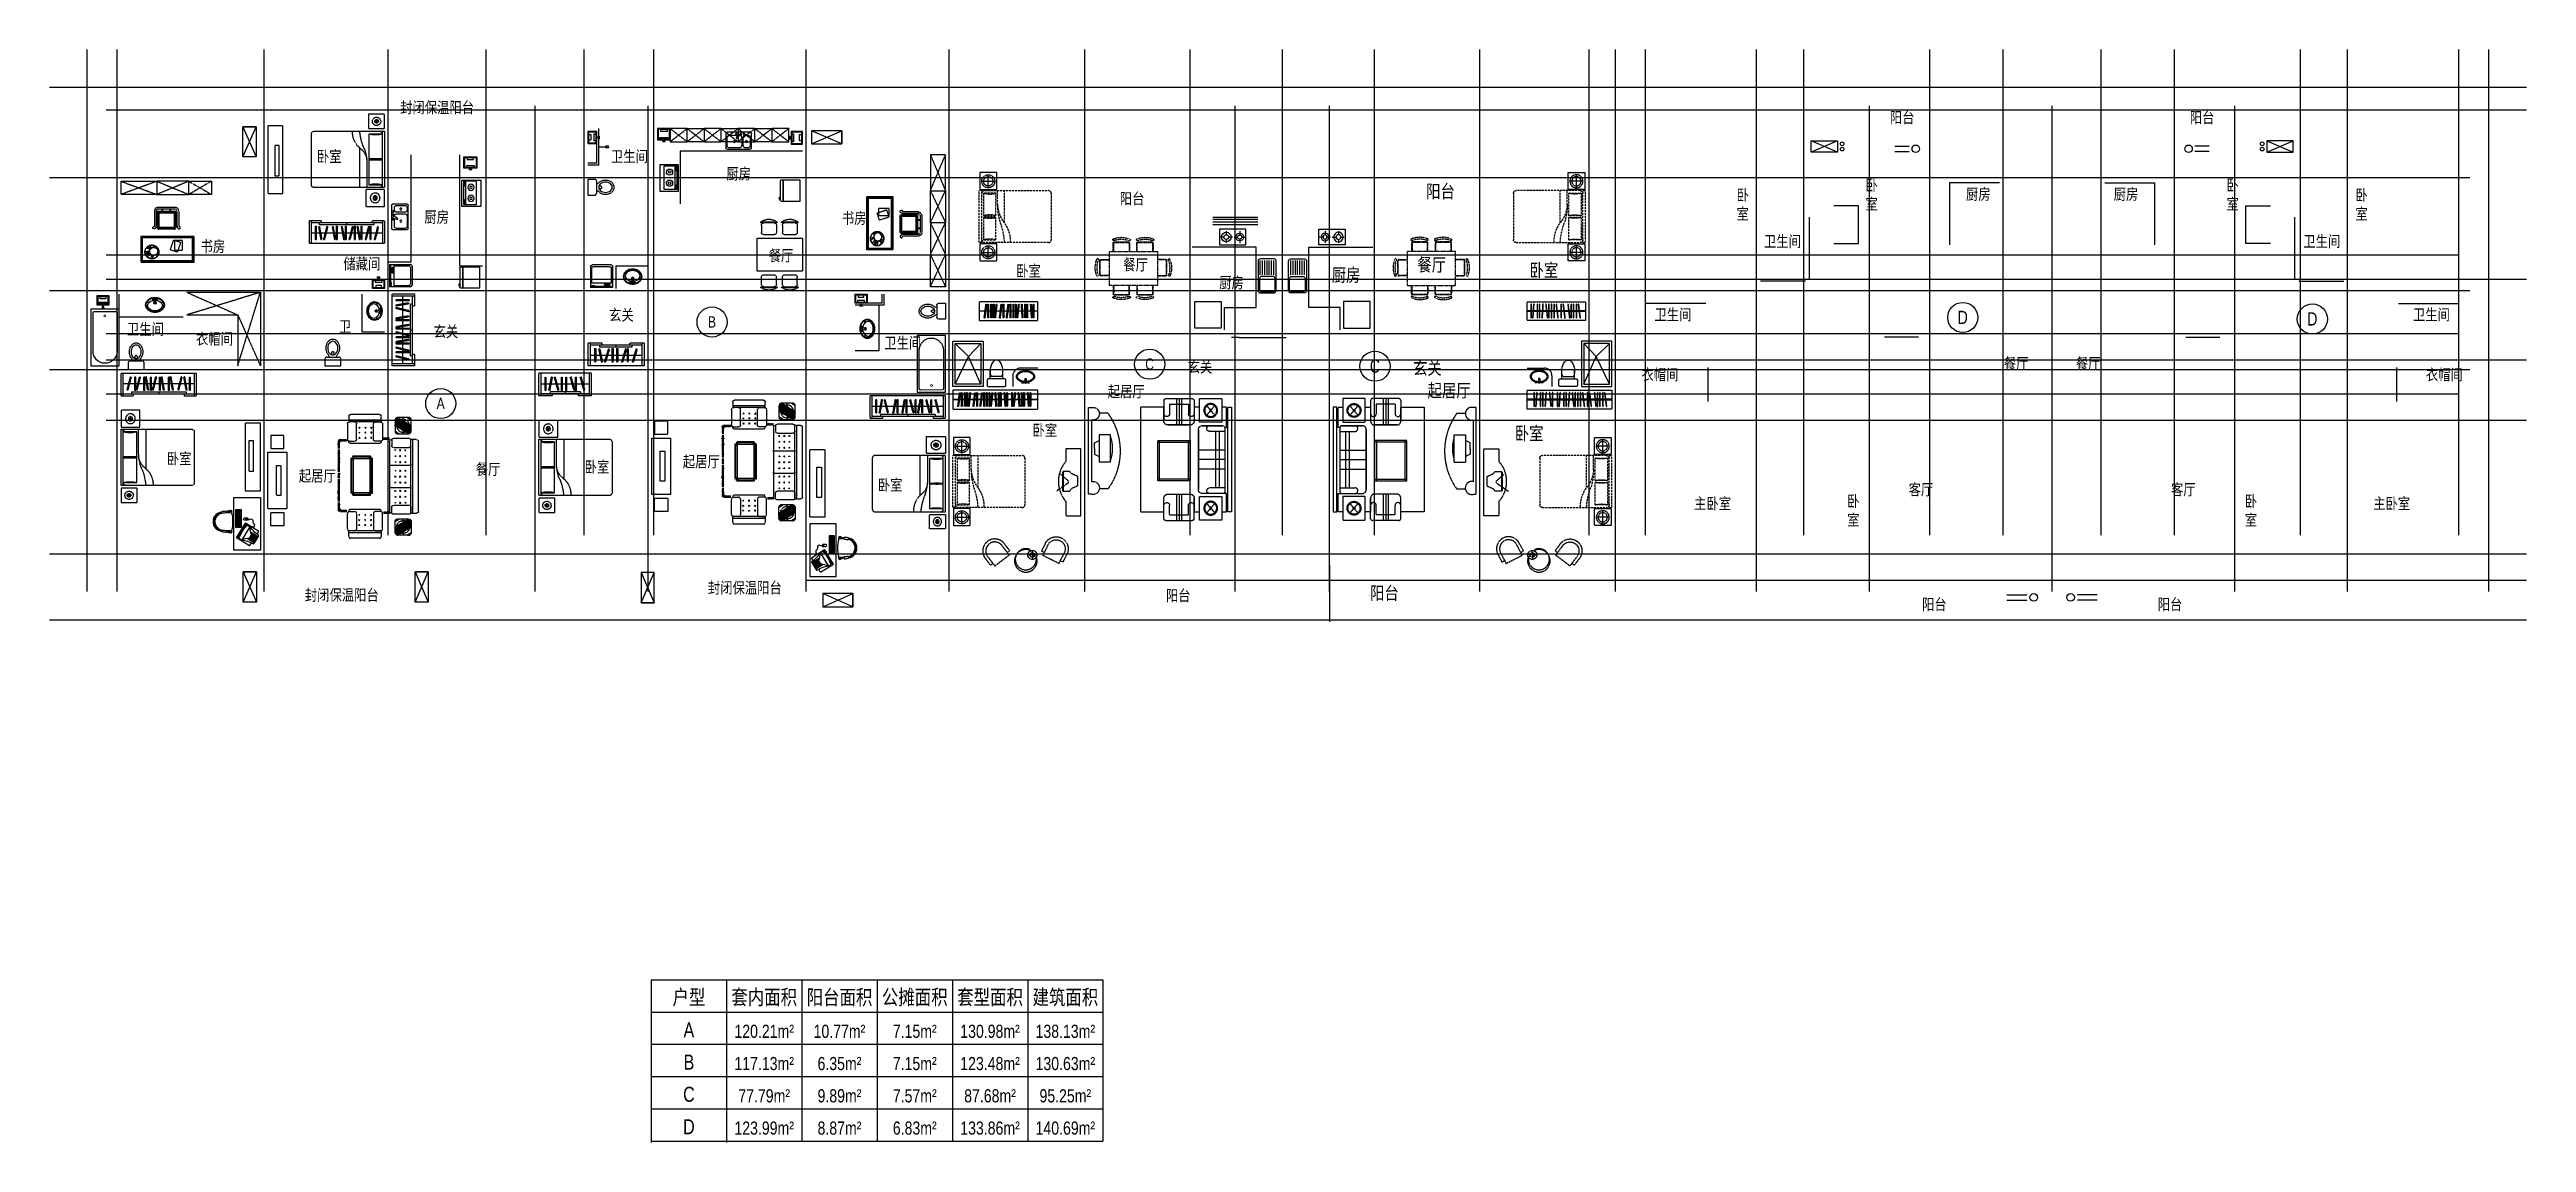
# Model space of a CAD drawing. Extents: x -1000 to 64800, y -15635 to 13400.
import ezdxf
from ezdxf.enums import TextEntityAlignment as Align

# ---------------------------------------------------------------- set-up
doc = ezdxf.new("R2010")
doc.units = 0
doc.header["$LTSCALE"] = 10
doc.header["$MEASUREMENT"] = 0
doc.linetypes.add('CENTER2', pattern=[1.125, 0.75, -0.125, 0.125, -0.125])
doc.linetypes.add('DASH', pattern=[0.35, 0.25, -0.1])
for name, color, linetype in [('BZ', 143, 'Continuous'), ('line', 4, 'Continuous'), ('myWork', 51, 'Continuous'), ('PUB_STRM', 4, 'Continuous'), ('tableOfBuilding', 8, 'Continuous'), ('TEXT', 7, 'Continuous'), ('WALL', 7, 'Continuous'), ('WINDOW', 2, 'Continuous'), ('WINDOW_TEXT', 7, 'Continuous'), ('厨具洁具', 8, 'Continuous'), ('平面家具', 134, 'DASH'), ('面积', 6, 'Continuous')]:
    doc.layers.add(name, color=color, linetype=linetype)
doc.layers.add('DOTE', color=1, linetype='CENTER2', plot=False)
doc.styles.add('ATT', font='TXT')
doc.styles.add('DIM_FONT', font='', dxfattribs={"width": 0.8})
doc.styles.add('SIMPLEX', font='SIMPLEX.SHX')
doc.styles.add('ST', font='SIMYOU.TTF', dxfattribs={"width": 0.8})
doc.styles.get("Standard").update_dxf_attribs({"font": 'gbenor.shx', "bigfont": 'gbcbig.shx'})
doc.styles.get('DIM_FONT').set_extended_font_data('Technical')

msp = doc.modelspace()

# ---------------------------------------------------------------- texts
at = {"layer": 'tableOfBuilding', "linetype": 'ByBlock', "attachment_point": 5, "style": 'ST'}
for s, insert, char_height in [('户型', (15985, -11799), 400), ('套内面积', (17985, -11797), 400), ('阳台面积', (19985, -11801), 400), ('公摊面积', (21985, -11795), 400), ('套型面积', (23985, -11797), 400), ('建筑面积', (25985, -11797), 400), ('A', (15985, -12644), 400), ('120.21m²', (17985, -12684), 350), ('10.77m²', (19985, -12684), 350), ('130.98m²', (23985, -12684), 350), ('138.13m²', (25985, -12684), 350), ('7.15m²', (21985, -12684), 350), ('B', (15985, -13501), 400), ('117.13m²', (17985, -13541), 350), ('6.35m²', (19985, -13541), 350), ('7.15m²', (21985, -13541), 350), ('123.48m²', (23985, -13541), 350), ('130.63m²', (25985, -13541), 350), ('C', (15985, -14358), 400), ('77.79m²', (17985, -14398), 350), ('9.89m²', (19985, -14398), 350), ('7.57m²', (21985, -14398), 350), ('87.68m²', (23985, -14398), 350), ('95.25m²', (25985, -14398), 350), ('D', (15985, -15217), 400), ('123.99m²', (17985, -15255), 350), ('8.87m²', (19985, -15255), 350), ('6.83m²', (21985, -15255), 350), ('133.86m²', (23985, -15255), 350), ('140.69m²', (25985, -15255), 350)]:
    msp.add_mtext_dynamic_manual_height_columns(s, width=2000, gutter_width=1750, heights=[0], dxfattribs=dict(at, insert=insert, char_height=char_height))
at = {"layer": 'TEXT', "style": 'ST', "width": 0.8}
for s, height, p in [('封闭保温阳台', 300, (8314, 11711)), ('卧室', 300, (6103, 10411)), ('卫生间', 300, (13914, 10411)), ('厨房', 300, (16980, 9951)), ('阳台', 300, (27431, 9290)), ('阳台', 350, (35570, 9457)), ('厨房', 300, (8958, 8800)), ('书房', 300, (20049, 8771)), ('书房', 300, (3013, 8022)), ('储藏间', 300, (6806, 7560)), ('餐厅', 300, (18104, 7779)), ('餐厅', 350, (35336, 7507)), ('卧室', 300, (24681, 7369)), ('餐厅', 300, (27524, 7533)), (' 厨房', 300, (29983, 7056, 0)), (' 厨房', 350, (32957, 7235, 0)), ('卧室', 350, (38315, 7364)), ('卫生间', 300, (1057, 5821)), ('卫', 300, (6688, 5895)), ('玄关', 300, (9203, 5760)), ('玄关', 300, (13863, 6198)), ('衣帽间', 300, (2890, 5563)), ('卫生间', 300, (21174, 5456)), ('玄关', 300, (29234, 4819)), ('玄关', 350, (35220, 4764)), ('起居厅', 300, (27111, 4166)), ('起居厅', 350, (35607, 4166)), ('卧室', 300, (25114, 3136)), ('卧室', 350, (37924, 3029)), ('卧室', 300, (2116, 2382)), ('起居厅', 300, (15823, 2303)), ('起居厅', 300, (5623, 1924)), ('餐厅', 300, (10322, 2101, 0)), ('卧室', 300, (13216, 2162)), ('卧室', 300, (21003, 1682)), ('封闭保温阳台', 300, (5782, -1242)), ('封闭保温阳台', 300, (16489, -1049)), ('阳台', 300, (28658, -1256)), ('阳台', 350, (34080, -1215))]:
    msp.add_text(s, height=height, dxfattribs=at).set_placement(p)
for s, height, p in [('B', 300, (16599, 6164)), ('D', 350, (49825, 6285)), ('D', 350, (59112, 6243)), ('C', 300, (28224, 5044)), ('C', 350, (34209, 4990)), ('A', 300, (9390, 3998))]:
    msp.add_text(s, height=height, dxfattribs=at).set_placement(p, align=Align.MIDDLE_CENTER)
at = {"layer": 'TEXT', "char_height": 300, "style": 'ST'}
for s, width, insert, attachment_point in [('阳台', 979.97, (48544, 11744), 3), ('阳台', 979.97, (55856, 11744), 1), ('卧室', 521.61, (47571, 9948), 3), ('卧室', 521.61, (56829, 9948), 1), ('卧室', 521.61, (44145, 9686), 3), ('厨房', 979.97, (50565, 9710), 3), ('厨房', 979.97, (53835, 9710), 1), ('卧室', 521.61, (60255, 9686), 1), ('卫生间', 979.97, (45527, 8455), 3), ('卫生间', 979.97, (58873, 8455), 1), ('卫生间', 979.97, (42617, 6508), 3), ('卫生间', 979.97, (61783, 6508), 1), ('衣帽间', 979.97, (42274, 4914), 3), ('餐厅', 979.97, (51571, 5210), 3), ('餐厅', 979.97, (52829, 5210), 1), ('衣帽间', 979.97, (62126, 4914), 1), ('主卧室', 1078.09, (43670, 1491), 3), ('卧室', 521.61, (47082, 1553), 3), ('客厅', 979.97, (49043, 1862), 3), ('客厅', 979.97, (55357, 1862), 1), ('卧室', 521.61, (57318, 1553), 1), ('主卧室', 1078.09, (60730, 1491), 1), ('阳台', 979.97, (49397, -1191), 3), ('阳台', 979.97, (55003, -1191), 1)]:
    msp.add_mtext_dynamic_manual_height_columns(s, width=width, gutter_width=1750, heights=[0], dxfattribs=dict(at, insert=insert, attachment_point=attachment_point))
at = {"layer": '平面家具', "style": 'DIM_FONT', "oblique": -180, "width": 0.8, "flags": 9}
for tag, p, s, text_generation_flag in [('YSIZE', (24930, -163), '1000', 4), ('XSIZE', (24930, -163), '2000', 4), ('XSIZE', (38570, -163), '2000', 6), ('YSIZE', (38570, -163), '1000', 6)]:
    msp.add_attdef(tag, p, s, height=0.5, rotation=180, dxfattribs=dict(at, text_generation_flag=text_generation_flag))

# ---------------------------------------------------------------- blocks, each defined once
blk = doc.blocks.new('M_C47JEV')
for p, q in [((-465, 250), (-465, 661)), ((-431, 711), (-431, 720)), ((-415, 711), (-275, 711)), ((381, 770), (-381, 770)), ((-225, 661), (-225, 250)), ((225, 661), (225, 250)), ((415, 711), (275, 711)), ((431, 711), (431, 720)), ((465, 250), (465, 661)), ((-431, 50), (-431, 203)), ((431, 200), (-431, 200)), ((431, 150), (-431, 150)), ((-275, 200), (-415, 200)), ((381, 0), (-381, 0)), ((-136, 606), (-166, 637)), ((-166, 606), (-136, 637)), ((-136, 469), (-166, 499)), ((-166, 469), (-136, 499)), ((-136, 342), (-166, 372)), ((-166, 342), (-136, 372)), ((-9, 606), (21, 637)), ((21, 606), (-9, 637)), ((21, 469), (-9, 499)), ((-9, 469), (21, 499)), ((21, 342), (-9, 372)), ((-9, 342), (21, 372)), ((179, 606), (149, 637)), ((149, 606), (179, 637)), ((179, 469), (149, 499)), ((149, 469), (179, 499)), ((179, 342), (149, 372)), ((149, 342), (179, 372)), ((275, 200), (415, 200)), ((431, 200), (431, 50))]:
    blk.add_line(p, q)
for centre, start, end in [((-415, 661), 90, 180), ((-381, 720), 90, 180), ((-275, 661), 0, 90), ((275, 661), 90, 180), ((381, 720), 360, 90), ((415, 661), 0, 90), ((-415, 250), 180, 270), ((-381, 50), 180, 270), ((-275, 250), 270, 0), ((275, 250), 180, 270), ((381, 50), 270, 0), ((415, 250), 270, 0)]:
    blk.add_arc(centre, 50, start, end)
at = {"style": 'DIM_FONT', "width": 0.8, "flags": 9}
for tag in ['XSIZE', 'YSIZE']:
    blk.add_attdef(tag, (0, 0), '', height=0.5, dxfattribs=at)
blk = doc.blocks.new('M_C46QQU')
for p, q in [((-1008, 250), (-1008, 661)), ((-975, 711), (-975, 720)), ((-958, 711), (-818, 711)), ((-925, 770), (-327, 770)), ((-768, 661), (-768, 250)), ((-298, 740), (-298, 230)), ((-269, 770), (269, 770)), ((298, 740), (298, 230)), ((327, 770), (925, 770)), ((768, 661), (768, 250)), ((958, 711), (818, 711)), ((975, 711), (975, 720)), ((1008, 250), (1008, 661)), ((-975, 50), (-975, 203)), ((975, 200), (-975, 200)), ((975, 150), (-975, 150)), ((-818, 200), (-958, 200)), ((925, 0), (-925, 0)), ((-713, 627), (-683, 597)), ((-683, 627), (-713, 597)), ((-713, 500), (-683, 469)), ((-683, 500), (-713, 469)), ((-713, 363), (-683, 332)), ((-683, 363), (-713, 332)), ((-556, 627), (-526, 597)), ((-526, 627), (-556, 597)), ((-556, 500), (-526, 469)), ((-526, 500), (-556, 469)), ((-526, 363), (-556, 332)), ((-556, 363), (-526, 332)), ((-398, 627), (-368, 597)), ((-368, 627), (-398, 597)), ((-398, 500), (-368, 469)), ((-368, 500), (-398, 469)), ((-398, 363), (-368, 332)), ((-368, 363), (-398, 332)), ((-138, 627), (-168, 597)), ((-168, 627), (-138, 597)), ((-138, 500), (-168, 469)), ((-168, 500), (-138, 469)), ((-138, 363), (-168, 332)), ((-168, 363), (-138, 332)), ((20, 627), (-11, 597)), ((-11, 627), (20, 597)), ((20, 500), (-11, 469)), ((-11, 500), (20, 469)), ((-11, 363), (20, 332)), ((20, 363), (-11, 332)), ((177, 627), (147, 597)), ((147, 627), (177, 597)), ((177, 500), (147, 469)), ((147, 500), (177, 469)), ((177, 363), (147, 332)), ((147, 363), (177, 332)), ((368, 627), (398, 597)), ((398, 627), (368, 597)), ((368, 500), (398, 469)), ((398, 500), (368, 469)), ((368, 363), (398, 332)), ((398, 363), (368, 332)), ((526, 627), (556, 597)), ((556, 627), (526, 597)), ((526, 500), (556, 469)), ((556, 500), (526, 469)), ((556, 363), (526, 332)), ((526, 363), (556, 332)), ((683, 627), (713, 597)), ((713, 627), (683, 597)), ((683, 500), (713, 469)), ((713, 500), (683, 469)), ((683, 363), (713, 332)), ((713, 363), (683, 332)), ((818, 200), (958, 200)), ((975, 200), (975, 50))]:
    blk.add_line(p, q)
for centre, radius, start, end in [((-958, 661), 50, 90, 180), ((-925, 720), 50, 90, 180), ((-818, 661), 50, 0, 90), ((-328, 740), 30, 360, 90), ((-268, 740), 30, 90, 180), ((268, 740), 30, 0, 90), ((328, 740), 30, 90, 180), ((818, 661), 50, 90, 180), ((925, 720), 50, 360, 90), ((958, 661), 50, 0, 90), ((-958, 250), 50, 180, 270), ((-925, 50), 50, 180, 270), ((-818, 250), 50, 270, 0), ((-328, 230), 30, 270, 0), ((-268, 230), 30, 180, 270), ((268, 230), 30, 270, 360), ((328, 230), 30, 180, 270), ((818, 250), 50, 180, 270), ((925, 50), 50, 270, 0), ((958, 250), 50, 270, 0)]:
    blk.add_arc(centre, radius, start, end)
at = {"style": 'DIM_FONT', "width": 0.8, "flags": 9}
for tag in ['XSIZE', 'YSIZE']:
    blk.add_attdef(tag, (0, 0), '', height=0.5, dxfattribs=at)
blk = doc.blocks.new('nmgf')
at = {"layer": '平面家具'}
for p, q in [((24435, 21342), (24229, 21342)), ((24435, 21342), (24435, 21548)), ((24435, 21342), (24641, 21342)), ((24435, 21342), (24435, 21136)), ((22759, 20897), (22698, 20910)), ((22758, 20887), (22698, 20887)), ((22758, 20852), (22698, 20858)), ((22758, 20840), (22698, 20846)), ((22758, 20828), (22698, 20828)), ((22758, 20820), (22698, 20820)), ((22758, 20804), (22698, 20808)), ((22758, 20798), (22698, 20802)), ((22758, 20794), (22698, 20798)), ((22758, 20789), (22698, 20793)), ((22758, 20782), (22698, 20782)), ((22758, 20771), (22698, 20771)), ((22758, 20748), (22698, 20748)), ((22758, 20693), (22698, 20693)), ((22758, 20686), (22698, 20686)), ((22758, 20671), (22698, 20671)), ((22758, 20651), (22698, 20640)), ((22758, 20643), (22698, 20632)), ((22758, 20639), (22698, 20628)), ((22758, 20635), (22698, 20624)), ((22758, 20633), (22698, 20621)), ((22758, 20626), (22698, 20615)), ((22758, 20621), (22698, 20610)), ((22758, 20620), (22698, 20609)), ((22758, 20599), (22698, 20599)), ((22758, 20575), (22698, 20575)), ((22758, 20573), (22698, 20573)), ((22758, 20559), (22698, 20559)), ((22758, 20558), (22698, 20558)), ((22758, 20555), (22698, 20555)), ((22758, 20554), (22698, 20554)), ((22758, 20543), (22698, 20543)), ((22758, 20519), (22698, 20519)), ((22758, 20493), (22698, 20480)), ((22758, 20492), (22698, 20479)), ((22758, 20485), (22698, 20472)), ((22758, 20482), (22698, 20469)), ((22758, 20478), (22698, 20465)), ((22758, 20477), (22698, 20464)), ((22758, 20474), (22698, 20461)), ((22758, 20466), (22698, 20453)), ((22758, 20464), (22698, 20451)), ((22758, 20461), (22698, 20448)), ((22758, 20447), (22698, 20434)), ((22758, 20431), (22698, 20431)), ((22758, 20414), (22698, 20414)), ((22758, 20399), (22698, 20399)), ((22760, 20901), (22699, 20915)), ((22761, 20903), (22701, 20928)), ((22763, 20906), (22702, 20931)), ((22764, 20911), (22706, 20940)), ((22766, 20916), (22713, 20955)), ((22771, 20918), (22720, 20962)), ((22773, 20919), (22724, 20966)), ((22776, 20921), (22727, 20970)), ((22777, 20923), (22745, 20980)), ((22783, 20925), (22754, 20982)), ((22789, 20927), (22774, 20988)), ((22793, 20927), (22793, 20988)), ((22816, 20988), (22816, 20928)), ((22829, 20988), (22829, 20928)), ((22833, 20988), (22833, 20928)), ((22848, 20988), (22848, 20928)), ((22849, 20988), (22849, 20928)), ((22855, 20988), (22855, 20928)), ((22855, 20988), (22855, 20928)), ((22856, 20988), (22856, 20928)), ((22869, 20988), (22869, 20928)), ((22879, 20988), (22879, 20928)), ((22887, 20988), (22887, 20928)), ((22888, 20988), (22888, 20928)), ((22903, 20988), (22903, 20928)), ((22917, 20988), (22917, 20928)), ((22927, 20988), (22927, 20928)), ((22933, 20988), (22933, 20928)), ((23043, 20472), (23043, 19563)), ((23053, 20482), (23058, 20482)), ((23068, 20435), (23141, 20507)), ((23068, 20463), (23112, 20507)), ((23068, 20472), (23068, 19563)), ((23094, 20522), (23094, 20517)), ((23563, 20532), (23104, 20532)), ((23563, 20507), (23104, 20507)), ((23598, 20435), (23526, 20507)), ((23598, 20463), (23554, 20507)), ((23573, 20522), (23573, 20517)), ((23598, 19563), (23598, 20472)), ((23613, 20482), (23608, 20482)), ((23623, 19563), (23623, 20472)), ((23925, 20971), (23925, 21031)), ((23940, 20971), (23940, 21031)), ((23949, 20971), (23943, 21031)), ((23952, 20971), (23946, 21031)), ((23960, 20971), (23954, 21031)), ((23969, 20971), (23963, 21031)), ((23978, 20971), (23973, 21031)), ((23985, 20971), (23985, 21031)), ((24012, 20971), (24012, 21031)), ((24026, 20971), (24026, 21031)), ((24030, 20971), (24030, 21031)), ((24044, 20971), (24044, 21031)), ((24046, 20971), (24046, 21031)), ((24051, 20971), (24051, 21031)), ((24051, 20971), (24051, 21031)), ((24052, 20971), (24052, 21031)), ((24066, 20971), (24066, 21031)), ((22758, 20390), (22698, 20396)), ((22758, 20387), (22698, 20393)), ((22758, 20379), (22698, 20385)), ((22758, 20370), (22698, 20375)), ((22758, 20361), (22698, 20366)), ((22758, 20354), (22698, 20354)), ((22758, 20349), (22698, 20349)), ((22758, 20342), (22698, 20342)), ((22758, 20327), (22698, 20327)), ((22758, 20314), (22698, 20314)), ((22758, 20303), (22698, 20303)), ((22758, 20302), (22698, 20302)), ((22758, 20297), (22698, 20297)), ((22758, 20288), (22698, 20288)), ((22758, 20283), (22698, 20283)), ((22758, 20277), (22698, 20277)), ((22758, 20264), (22698, 20264)), ((22758, 20252), (22698, 20252)), ((22758, 20247), (22698, 20247)), ((22758, 20218), (22698, 20227)), ((22758, 20203), (22698, 20212)), ((22758, 20197), (22698, 20207)), ((22758, 20185), (22698, 20194)), ((22758, 20159), (22698, 20159)), ((22758, 20147), (22698, 20147)), ((22758, 20136), (22698, 20136)), ((22758, 20130), (22698, 20130)), ((22758, 20127), (22698, 20127)), ((22758, 20077), (22698, 20077)), ((22758, 20070), (22698, 20065)), ((22758, 20069), (22698, 20064)), ((22758, 20061), (22698, 20056)), ((22758, 20058), (22698, 20054)), ((22758, 20054), (22698, 20049)), ((22758, 20034), (22698, 20034)), ((22758, 20000), (22698, 20000)), ((22758, 19981), (22698, 19986)), ((22758, 19976), (22698, 19981)), ((22758, 19974), (22698, 19979)), ((22758, 19966), (22698, 19971)), ((22758, 19965), (22698, 19970)), ((22758, 19958), (22698, 19958)), ((22758, 19908), (22698, 19908)), ((22758, 19905), (22698, 19905)), ((22758, 19899), (22698, 19899)), ((22758, 19887), (22698, 19887)), ((22758, 19876), (22698, 19876)), ((22758, 19850), (22698, 19841)), ((22758, 19837), (22698, 19828)), ((22758, 19832), (22698, 19822)), ((22758, 19817), (22698, 19808)), ((22758, 19788), (22698, 19788)), ((22758, 19782), (22698, 19782)), ((22758, 19771), (22698, 19771)), ((22758, 19757), (22698, 19757)), ((22758, 19752), (22698, 19752)), ((22758, 19747), (22698, 19747)), ((22758, 19738), (22698, 19738)), ((22758, 19732), (22698, 19732)), ((22758, 19732), (22698, 19732)), ((22758, 19721), (22698, 19721)), ((22758, 19708), (22698, 19708)), ((22758, 19692), (22698, 19692)), ((22758, 19685), (22698, 19685)), ((22758, 19681), (22698, 19681)), ((22758, 19674), (22698, 19668)), ((22758, 19665), (22698, 19659)), ((22758, 19656), (22698, 19650)), ((22758, 19648), (22698, 19642)), ((22758, 19644), (22698, 19639)), ((22758, 19636), (22698, 19636)), ((22758, 19620), (22698, 19620)), ((22758, 19604), (22698, 19604)), ((22758, 19588), (22698, 19601)), ((22758, 19574), (22698, 19587)), ((22758, 19571), (22698, 19584)), ((22758, 19568), (22698, 19581)), ((22758, 19560), (22698, 19573)), ((22758, 19558), (22698, 19571)), ((22758, 19557), (22698, 19570)), ((22758, 19552), (22698, 19565)), ((22758, 19550), (22698, 19563)), ((22758, 19543), (22698, 19556)), ((22758, 19542), (22698, 19555)), ((22758, 19516), (22698, 19516)), ((22758, 19491), (22698, 19491)), ((22758, 19481), (22698, 19481)), ((22758, 19480), (22698, 19480)), ((22758, 19476), (22698, 19476)), ((22758, 19475), (22698, 19475)), ((22758, 19461), (22698, 19461)), ((22758, 19460), (22698, 19460)), ((22758, 19436), (22698, 19436)), ((22758, 19415), (22698, 19426)), ((22758, 19413), (22698, 19425)), ((22758, 19409), (22698, 19420)), ((22758, 19402), (22698, 19413)), ((22758, 19400), (22698, 19411)), ((22758, 19395), (22698, 19406)), ((22758, 19392), (22698, 19403)), ((22758, 19384), (22698, 19395)), ((22758, 19364), (22698, 19364)), ((22758, 19348), (22698, 19348)), ((22758, 19341), (22698, 19341)), ((22758, 19286), (22698, 19286)), ((22758, 19264), (22698, 19264)), ((22758, 19253), (22698, 19253)), ((22758, 19246), (22698, 19242)), ((22758, 19241), (22698, 19237)), ((22758, 19237), (22698, 19232)), ((22758, 19231), (22698, 19227)), ((22758, 19214), (22698, 19214)), ((22758, 19207), (22698, 19207)), ((22758, 19194), (22698, 19189)), ((22758, 19182), (22698, 19177)), ((22758, 19147), (22698, 19147)), ((22759, 19138), (22698, 19124)), ((22760, 19133), (22699, 19119)), ((22761, 19131), (22701, 19107)), ((22763, 19128), (22702, 19104)), ((22764, 19124), (22706, 19095)), ((22766, 19119), (22713, 19079)), ((22771, 19117), (22720, 19073)), ((22773, 19115), (22724, 19068)), ((22776, 19113), (22727, 19065)), ((22777, 19111), (22745, 19055)), ((22783, 19110), (22754, 19052)), ((22789, 19108), (22774, 19047)), ((22793, 19107), (22793, 19047)), ((22816, 19047), (22816, 19107)), ((22829, 19047), (22829, 19107)), ((22833, 19047), (22833, 19107)), ((22848, 19047), (22848, 19107)), ((22849, 19047), (22849, 19107)), ((22855, 19047), (22855, 19107)), ((22855, 19047), (22855, 19107)), ((22856, 19047), (22856, 19107)), ((22869, 19047), (22869, 19107)), ((22879, 19047), (22879, 19107)), ((22887, 19047), (22887, 19107)), ((22888, 19047), (22888, 19107)), ((22903, 19047), (22903, 19107)), ((22917, 19047), (22917, 19107)), ((22927, 19047), (22927, 19107)), ((22933, 19047), (22933, 19107)), ((23053, 19553), (23058, 19553)), ((23068, 19600), (23141, 19527)), ((23068, 19571), (23112, 19527)), ((23094, 19512), (23094, 19517)), ((23104, 19527), (23563, 19527)), ((23104, 19502), (23563, 19502)), ((23598, 19600), (23526, 19527)), ((23598, 19571), (23554, 19527)), ((23573, 19512), (23573, 19517)), ((23613, 19553), (23608, 19553)), ((23925, 19063), (23925, 19003)), ((23940, 19063), (23940, 19003)), ((23949, 19063), (23943, 19003)), ((23952, 19063), (23946, 19003)), ((23960, 19063), (23954, 19003)), ((23969, 19063), (23963, 19003)), ((23978, 19063), (23973, 19003)), ((23985, 19063), (23985, 19003)), ((24012, 19063), (24012, 19003)), ((24026, 19063), (24026, 19003)), ((24030, 19063), (24030, 19003)), ((24044, 19063), (24044, 19003)), ((24046, 19063), (24046, 19003)), ((24051, 19063), (24051, 19003)), ((24051, 19063), (24051, 19003)), ((24052, 19063), (24052, 19003)), ((24066, 19063), (24066, 19003)), ((24435, 18653), (24229, 18653)), ((24435, 18653), (24435, 18860)), ((24435, 18653), (24641, 18653)), ((24435, 18653), (24435, 18447))]:
    blk.add_line(p, q, dxfattribs=at)
blk.add_lwpolyline([(23558, 20467), (23108, 20467), (23108, 19567), (23558, 19567)], close=True, dxfattribs=at)
for centre, start, end in [((23053, 20472), 90, 180), ((23058, 20472), 0, 90), ((23104, 20522), 90, 180), ((23104, 20517), 180, 270), ((23563, 20522), 0, 90), ((23563, 20517), 270, 0), ((23608, 20472), 90, 180), ((23613, 20472), 0, 90), ((23053, 19563), 180, 270), ((23058, 19563), 270, 0), ((23104, 19517), 90, 180), ((23104, 19512), 180, 270), ((23563, 19517), 0, 90), ((23563, 19512), 270, 0), ((23608, 19563), 180, 270), ((23613, 19563), 270, 0)]:
    blk.add_arc(centre, 10, start, end, dxfattribs=at)
for major_axis in [(-121, 121), (-43.2, 43.2)]:
    blk.add_ellipse((24435, 21342), major_axis=major_axis, ratio=1, start_param=0.785398, end_param=7.068583, dxfattribs=at)
at = {"layer": '平面家具', "extrusion": (0, 0, -1)}
for major_axis in [(121, 121), (43.2, 43.2)]:
    blk.add_ellipse((24435, 18653), major_axis=major_axis, ratio=1, start_param=3.926991, end_param=10.210176, dxfattribs=at)
at = {"layer": '平面家具', "extrusion": (0, 0, -1), "zscale": -1}
for name, p, rotation in [('M_C47JEV', (-23423, 21643), 180), ('M_C46QQU', (-24842, 19998), 270)]:
    blk.add_blockref(name, p, dxfattribs=dict(at, rotation=rotation))
at = {"layer": '平面家具'}
blk.add_blockref('M_C47JEV', (23423, 18352), dxfattribs=at)
mesh = blk.add_polyface(dxfattribs=at)
corners = [(24608, 21557), (24632, 21541), (24606, 21557), (24643, 21524), (24583, 21561), (24583, 21562), (24643, 21524), (24583, 21561), (24583, 21562), (24647, 21518), (24577, 21562), (24652, 21492), (24540, 21562), (24652, 21337), (24289, 21562), (24652, 21336), (24289, 21561), (24652, 21316), (24264, 21557), (24652, 21286), (24240, 21541), (24652, 21253), (24225, 21518), (24652, 21224), (24220, 21492), (24220, 21492), (24652, 21224), (24220, 21492), (24220, 21467), (24652, 21199), (24220, 21466), (24652, 21199), (24220, 21438), (24647, 21173), (24220, 21405), (24632, 21150), (24220, 21375), (24608, 21134), (24220, 21355), (24583, 21130), (24583, 21130), (24220, 21354), (24583, 21130), (24583, 21129), (24220, 21199), (24331, 21130), (24220, 21199), (24331, 21130), (24225, 21173), (24295, 21130), (24229, 21167), (24289, 21130), (24229, 21167), (24289, 21129), (24240, 21150), (24266, 21134), (24264, 21134)]
mesh.append_faces([[corners[k] for k in face] for face in [(0, 0, 2, 1), (1, 2, 4, 3), (3, 4, 7, 6), (5, 5, 8, 7), (6, 8, 10, 9), (9, 10, 12, 11), (11, 12, 14, 13), (13, 14, 16, 15), (15, 16, 18, 17), (17, 18, 20, 19), (19, 20, 22, 21), (21, 22, 24, 23), (23, 24, 27, 26), (26, 25, 28, 29), (29, 28, 30, 31), (31, 30, 32, 33), (33, 32, 34, 35), (35, 34, 36, 37), (37, 36, 38, 40), (40, 39, 43, 43), (39, 38, 41, 42), (42, 41, 44, 45), (45, 44, 46, 47), (47, 46, 48, 49), (49, 48, 50, 51), (51, 50, 52, 53), (53, 52, 54, 55), (55, 54, 56, 56)]], dxfattribs={"vtx0": -1, "vtx2": -1})
mesh = blk.add_polyface(dxfattribs=at)
corners = [(24608, 18439), (24632, 18454), (24606, 18438), (24643, 18471), (24583, 18434), (24583, 18434), (24643, 18471), (24583, 18434), (24583, 18434), (24647, 18477), (24577, 18434), (24652, 18503), (24540, 18434), (24652, 18659), (24289, 18434), (24652, 18659), (24289, 18434), (24652, 18679), (24264, 18439), (24652, 18709), (24240, 18454), (24652, 18742), (24225, 18477), (24652, 18771), (24220, 18503), (24220, 18503), (24652, 18771), (24220, 18503), (24220, 18529), (24652, 18797), (24220, 18529), (24652, 18797), (24220, 18557), (24647, 18822), (24220, 18590), (24632, 18846), (24220, 18620), (24608, 18861), (24220, 18641), (24583, 18866), (24583, 18866), (24220, 18641), (24583, 18866), (24583, 18866), (24220, 18797), (24331, 18866), (24220, 18797), (24331, 18866), (24225, 18822), (24295, 18866), (24229, 18828), (24289, 18866), (24229, 18829), (24289, 18866), (24240, 18846), (24266, 18861), (24264, 18861)]
mesh.append_faces([[corners[k] for k in face] for face in [(0, 0, 2, 1), (1, 2, 4, 3), (3, 4, 7, 6), (5, 5, 8, 7), (6, 8, 10, 9), (9, 10, 12, 11), (11, 12, 14, 13), (13, 14, 16, 15), (15, 16, 18, 17), (17, 18, 20, 19), (19, 20, 22, 21), (21, 22, 24, 23), (23, 24, 27, 26), (26, 25, 28, 29), (29, 28, 30, 31), (31, 30, 32, 33), (33, 32, 34, 35), (35, 34, 36, 37), (37, 36, 38, 40), (40, 39, 43, 43), (39, 38, 41, 42), (42, 41, 44, 45), (45, 44, 46, 47), (47, 46, 48, 49), (49, 48, 50, 51), (51, 50, 52, 53), (53, 52, 54, 55), (55, 54, 56, 56)]], dxfattribs={"vtx0": -1, "vtx2": -1})
blk = doc.blocks.new('2333')
at = {"layer": '平面家具'}
for points in [[(1445293, -1924008), (1445643, -1924008), (1445643, -1923658), (1445293, -1923658)], [(1447243, -1924083), (1445743, -1924083), (1445743, -1923583), (1447243, -1923583)], [(1446893, -1923858), (1446093, -1923858), (1446093, -1923738), (1446893, -1923738)], [(1447693, -1924008), (1447343, -1924008), (1447343, -1923658), (1447693, -1923658)]]:
    blk.add_lwpolyline(points, close=True, dxfattribs=at)
blk = doc.blocks.new('nnn')
at = {"layer": '平面家具'}
for points in [[(39753, 20764), (39753, 18964), (39353, 18964), (39353, 20764)], [(39657, 20291), (39657, 19491), (39537, 19491), (39537, 20291)]]:
    blk.add_lwpolyline(points, close=True, dxfattribs=at)
blk = doc.blocks.new('A$C485003A8')
at = {"layer": '平面家具', "linetype": 'Continuous'}
for p, q in [((592, 795), (592, 315)), ((734, 795), (592, 795)), ((607, 777), (607, 498)), ((624, 777), (607, 777)), ((624, 743), (607, 739)), ((624, 726), (607, 721)), ((624, 708), (607, 704)), ((624, 691), (607, 686)), ((962, 1287), (616, 1071)), ((616, 1071), (856, 685)), ((624, 777), (624, 498)), ((630, 777), (630, 498)), ((648, 777), (630, 777)), ((648, 749), (630, 745)), ((648, 731), (630, 727)), ((648, 714), (630, 710)), ((648, 696), (630, 692)), ((648, 679), (630, 675)), ((648, 661), (630, 657)), ((636, 1083), (876, 697)), ((648, 777), (648, 498)), ((654, 777), (654, 498)), ((671, 777), (654, 777)), ((671, 755), (654, 750)), ((671, 737), (654, 733)), ((671, 720), (654, 715)), ((671, 702), (654, 698)), ((671, 685), (654, 680)), ((671, 667), (654, 663)), ((671, 777), (671, 498)), ((677, 777), (677, 498)), ((694, 777), (677, 777)), ((694, 760), (677, 756)), ((694, 743), (677, 738)), ((694, 725), (677, 721)), ((694, 708), (677, 703)), ((694, 690), (677, 686)), ((694, 673), (677, 668)), ((692, 1086), (751, 1123)), ((694, 777), (694, 498)), ((700, 777), (700, 498)), ((712, 777), (700, 777)), ((712, 765), (700, 762)), ((712, 747), (700, 744)), ((712, 730), (700, 727)), ((712, 712), (700, 709)), ((712, 695), (700, 692)), ((712, 677), (700, 674)), ((712, 660), (700, 657)), ((712, 777), (712, 498)), ((734, 315), (734, 795)), ((967, 776), (751, 1123)), ((812, 756), (807, 753)), ((807, 753), (825, 723)), ((825, 723), (830, 726)), ((1203, 901), (856, 685)), ((892, 1081), (1086, 1203)), ((908, 739), (967, 776)), ((913, 1078), (1094, 1191)), ((936, 1076), (1101, 1179)), ((960, 1074), (1108, 1167)), ((1015, 985), (960, 1074)), ((962, 1287), (1011, 1208)), ((967, 1063), (1116, 1155)), ((975, 1051), (1123, 1143)), ((982, 1039), (1131, 1131)), ((989, 911), (1190, 1036)), ((990, 1027), (1138, 1119)), ((995, 931), (1183, 1048)), ((997, 1015), (1146, 1108)), ((1002, 952), (1175, 1060)), ((1004, 1003), (1153, 1096)), ((1011, 974), (1168, 1072)), ((1012, 991), (1160, 1084)), ((1201, 1018), (1071, 1227)), ((1158, 973), (1203, 901)), ((592, 315), (734, 315)), ((624, 568), (607, 564)), ((624, 551), (607, 546)), ((624, 533), (607, 529)), ((624, 516), (607, 511)), ((624, 498), (607, 498)), ((624, 475), (607, 475)), ((607, 475), (607, 422)), ((624, 457), (607, 457)), ((624, 440), (607, 440)), ((624, 422), (607, 422)), ((624, 399), (607, 399)), ((607, 399), (607, 329)), ((624, 381), (607, 381)), ((624, 364), (607, 364)), ((624, 346), (607, 346)), ((624, 329), (607, 329)), ((624, 475), (624, 422)), ((624, 399), (624, 329)), ((648, 644), (630, 640)), ((648, 626), (630, 622)), ((648, 609), (630, 605)), ((648, 591), (630, 587)), ((648, 574), (630, 570)), ((648, 556), (630, 552)), ((648, 539), (630, 535)), ((648, 521), (630, 517)), ((648, 498), (630, 498)), ((630, 475), (630, 422)), ((648, 475), (630, 475)), ((648, 457), (630, 457)), ((648, 440), (630, 440)), ((648, 422), (630, 422)), ((630, 399), (630, 329)), ((648, 399), (630, 399)), ((648, 381), (630, 381)), ((648, 364), (630, 364)), ((648, 346), (630, 346)), ((648, 329), (630, 329)), ((648, 475), (648, 422)), ((648, 399), (648, 329)), ((671, 650), (654, 645)), ((671, 632), (654, 628)), ((671, 615), (654, 610)), ((671, 597), (654, 593)), ((671, 580), (654, 575)), ((671, 562), (654, 558)), ((671, 545), (654, 540)), ((671, 527), (654, 523)), ((671, 498), (654, 498)), ((671, 475), (654, 475)), ((654, 475), (654, 422)), ((671, 457), (654, 457)), ((671, 440), (654, 440)), ((671, 422), (654, 422)), ((671, 399), (654, 399)), ((654, 399), (654, 329)), ((671, 381), (654, 381)), ((671, 364), (654, 364)), ((671, 346), (654, 346)), ((671, 329), (654, 329)), ((671, 475), (671, 422)), ((671, 399), (671, 329)), ((694, 655), (677, 651)), ((694, 638), (677, 633)), ((694, 620), (677, 616)), ((694, 603), (677, 598)), ((694, 585), (677, 581)), ((694, 568), (677, 563)), ((694, 550), (677, 546)), ((694, 533), (677, 528)), ((694, 498), (677, 498)), ((694, 475), (677, 475)), ((677, 475), (677, 422)), ((694, 457), (677, 457)), ((694, 440), (677, 440)), ((694, 422), (677, 422)), ((694, 399), (677, 399)), ((677, 399), (677, 329)), ((694, 381), (677, 381)), ((694, 364), (677, 364)), ((694, 346), (677, 346)), ((694, 329), (677, 329)), ((694, 475), (694, 422)), ((694, 399), (694, 329)), ((712, 642), (700, 639)), ((712, 625), (700, 622)), ((712, 607), (700, 604)), ((712, 590), (700, 587)), ((712, 572), (700, 569)), ((712, 555), (700, 552)), ((712, 537), (700, 534)), ((712, 498), (700, 498)), ((712, 475), (700, 475)), ((700, 475), (700, 422)), ((712, 457), (700, 457)), ((712, 440), (700, 440)), ((712, 422), (700, 422)), ((712, 399), (700, 399)), ((700, 399), (700, 329)), ((712, 381), (700, 381)), ((712, 364), (700, 364)), ((712, 346), (700, 346)), ((712, 329), (700, 329)), ((712, 475), (712, 422)), ((712, 399), (712, 329)), ((824, 545), (905, 545)), ((878, 571), (873, 571)), ((878, 569), (873, 569)), ((875, 600), (875, 575)), ((905, 600), (875, 600)), ((875, 566), (875, 545)), ((877, 600), (877, 573)), ((877, 567), (877, 545)), ((910, 569), (896, 569)), ((910, 571), (897, 571))]:
    blk.add_line(p, q, dxfattribs=at)
blk.add_lwpolyline([(1246, 0), (1246, 1400), (546, 1400), (546, 0)], close=True, dxfattribs=at)
for points in [[(910, 569, -0.516261), (958, 582, 0.720992), (1049, 636, -0.366583), (1080, 700, 0.669089), (1030, 793, -1.490361)], [(822, 606, 0.39186), (800, 575, 0.386329), (824, 545, -1.539892)], [(875, 600, -0.090403), (845, 605, 0.099947), (822, 606, -0.195929)]]:
    blk.add_lwpolyline(points, format="xyb", dxfattribs=at)
blk.add_lwpolyline([(910, 550), (910, 595)], dxfattribs=at)
for centre, radius, start, end in [((257, 651), 257, 97.77883, 181.71567), ((257, 651), 234, 98.77709, 182.61086), ((290, 636), 246, 105.00584, 178.02508), ((259, 895), 38.8, 153.12863, 213.715), ((228, 911), 4.67, 101.33919, 153.12863), ((346, 326), 601, 91.26581, 101.33919), ((230, 876), 4.67, 213.715, 266.76496), ((251, 1232), 361, 266.76496, 283.63223), ((332, 922), 4.67, 44.38939, 91.26581), ((313, 903), 32.3, 321.80035, 44.38939), ((334, 886), 4.67, 283.63223, 321.80035), ((398, 597), 292, 72.9017, 101.81373), ((315, 1144), 233, 276.71088, 297.76092), ((315, 1144), 256, 276.71088, 297.76092), ((456, 872), 72.9, 71.7037, 116.08257), ((456, 872), 49.6, 74.54483, 116.08257), ((467, 962), 42.6, 273.51874, 277.69929), ((471, 932), 12, 274.56296, 50.12741), ((381, 895), 104, 349.76133, 17.0991), ((-290, 673), 800, 357.86007, 14.70681), ((698, 1076), 11.7, 121.92065, 211.92065), ((1494, 1345), 852, 198.85712, 224.98419), ((569, 2119), 1013, 280.3325, 298.6956), ((985, 1654), 580, 246.27406, 267.56724), ((901, 749), 11.7, 211.92065, 301.92065), ((1781, 174), 1013, 125.14571, 143.5088), ((1547, 752), 580, 156.27406, 177.56724), ((1061, 1221), 11.7, 31.92065, 118.6956), ((1191, 1012), 11.7, 305.14571, 31.92065), ((257, 635), 257, 178.25064, 262.18749), ((257, 635), 234, 177.35546, 261.18922), ((290, 650), 246, 181.94124, 254.96047), ((259, 391), 38.8, 146.25131, 206.83769), ((228, 376), 4.67, 206.83769, 258.62713), ((230, 410), 4.67, 93.20136, 146.25131), ((346, 960), 601, 258.62713, 268.7005), ((250, 55), 361, 76.33408, 93.20136), ((332, 364), 4.67, 268.7005, 315.57692), ((334, 401), 4.67, 38.16596, 76.33408), ((313, 383), 32.3, 315.57692, 38.16596), ((398, 689), 292, 258.15258, 287.06461), ((315, 142), 233, 62.20539, 83.25544), ((315, 142), 256, 62.20539, 83.25544), ((456, 414), 72.9, 243.88374, 288.26261), ((456, 414), 49.6, 243.88374, 285.42148), ((466, 324), 42.6, 82.26703, 86.44758), ((471, 354), 12, 309.83891, 85.40335), ((381, 392), 104, 342.86721, 10.20499), ((-290, 614), 800, 345.25951, 2.10624), ((905, 595), 5, 0, 90), ((905, 550), 5, 270, 0)]:
    blk.add_arc(centre, radius, start, end, dxfattribs=at)
for start_param, end_param in [(3.351245, 6.073533), (0.236186, 2.905407)]:
    blk.add_ellipse((887, 570), major_axis=(-14.4, 0), ratio=0.313221, start_param=start_param, end_param=end_param, dxfattribs=at)
blk.add_ellipse((887, 570), major_axis=(-9.63, 0), ratio=0.317102, dxfattribs=at)
for points, knots in [([(875, 575), (874, 575), (874, 574), (873, 574), (873, 574), (872, 573), (872, 573), (871, 572), (871, 572), (871, 571), (871, 571), (871, 570), (871, 570), (871, 569), (871, 569), (871, 568), (872, 568), (872, 568), (872, 567), (873, 567), (874, 566), (874, 566), (875, 566)], [5.651502, 5.651502, 5.651502, 5.651502, 5.755682, 5.755682, 5.933775, 5.933775, 6.070832, 6.070832, 6.182644, 6.182644, 6.283185, 6.283185, 6.283185, 6.393471, 6.393471, 6.503756, 6.503756, 6.614042, 6.614042, 6.724328, 6.724328, 6.91488, 6.91488, 6.91488, 6.91488]), ([(904, 571), (903, 571), (903, 571), (903, 572), (903, 572), (903, 573), (902, 573), (902, 574), (902, 574), (901, 574), (900, 575), (898, 575), (897, 576), (895, 576), (894, 576), (890, 577), (888, 577), (883, 577), (881, 576), (879, 576), (878, 576), (877, 575)], [9.512969, 9.512969, 9.512969, 9.512969, 9.541747, 9.541747, 9.654869, 9.654869, 9.76799, 9.76799, 9.881112, 9.881112, 10.128343, 10.128343, 10.375573, 10.375573, 10.622803, 10.622803, 11.124589, 11.124589, 11.509179, 11.509179, 11.748842, 11.748842, 11.748842, 11.748842]), ([(877, 565), (877, 565), (878, 565), (879, 564), (880, 564), (884, 564), (886, 564), (891, 564), (892, 564), (896, 564), (897, 565), (899, 565), (900, 566), (901, 566), (902, 567), (902, 567), (903, 568), (903, 568), (903, 569), (903, 569), (903, 569), (903, 569)], [7.100711, 7.100711, 7.100711, 7.100711, 7.208443, 7.208443, 7.450501, 7.450501, 7.942233, 7.942233, 8.340203, 8.340203, 8.645497, 8.645497, 8.880562, 8.880562, 9.062319, 9.062319, 9.202382, 9.202382, 9.315503, 9.315503, 9.325092, 9.325092, 9.325092, 9.325092])]:
    blk.add_open_spline(points, degree=3, knots=knots, dxfattribs=at)
blk = doc.blocks.new('A$C43944DE8')
at = {"layer": '平面家具'}
for p, q in [((1674, 2225), (1636, 2225)), ((1693, 2244), (1693, 2282)), ((1693, 2206), (1693, 2168)), ((1712, 2225), (1750, 2225)), ((0, 1876), (0, 528)), ((1943, 1952), (76, 1952)), ((1273, 890), (1273, 1952)), ((1476, 1293), (1476, 1952)), ((1527, 1188), (1527, 1876)), ((1527, 1876), (1883, 1876)), ((1883, 452), (1883, 1952)), ((1883, 528), (1883, 1876)), ((1943, 452), (1943, 1952)), ((1527, 1216), (1883, 1216)), ((1527, 528), (1527, 1216)), ((1883, 1188), (1527, 1188)), ((76, 452), (1943, 452)), ((1883, 528), (1527, 528)), ((1714, 192), (1682, 192)), ((1730, 208), (1730, 240)), ((1730, 175), (1730, 143)), ((1746, 192), (1778, 192))]:
    blk.add_line(p, q, dxfattribs=at)
for points in [[(1943, 2000), (1443, 2000), (1443, 2450), (1943, 2450)], [(1943, 0), (1517, 0), (1517, 383), (1943, 383)]]:
    blk.add_lwpolyline(points, close=True, dxfattribs=at)
for centre, radius, start, end in [((76, 1876), 76.2, 90, 180), ((1705, 2486), 635, 253.73979, 286.26021), ((1807, 1876), 76, 0, 90), ((1654, 478), 561, 129.35777, 182.63955), ((2691, 343), 1409, 155.07694, 175.57553), ((1021, 1275), 457, 307.42975, 355.50166), ((-42, 1380), 1521, 343.05711, 356.69354), ((1705, 1826), 635, 253.73979, 286.26021), ((1705, 578), 635, 73.73979, 106.26021), ((76, 528), 76.2, 180, 270), ((1705, -81), 635, 73.73979, 106.26021), ((1807, 528), 76, 270, 0)]:
    blk.add_arc(centre, radius, start, end, dxfattribs=at)
for centre, major_axis, start_param, end_param in [((1693, 2225), (0, 129), -1.570330743424031, 4.712854563755555), ((1693, 2225), (-40.1, 40.1), 3.928464393698623, 10.21164970087821), ((1693, 2225), (13.4, 13.4), 6.283185307179586, 12.56637061435917), ((1730, 192), (0, 110), -1.570628, 4.712557), ((1730, 192), (34.2, 34.2), 5.499261, 11.782446), ((1730, 192), (-11.4, 11.4), 4.712389, 10.995574)]:
    blk.add_ellipse(centre, major_axis=major_axis, ratio=1, start_param=start_param, end_param=end_param, dxfattribs=at)
blk = doc.blocks.new('fasfg')
at = {"layer": '平面家具'}
for p, q in [((35247, 26391), (35652, 26391)), ((35252, 26332), (35252, 26134)), ((35406, 26479), (35493, 26479)), ((35648, 26332), (35648, 26134)), ((35803, 26391), (36208, 26391)), ((35807, 26332), (35807, 26134)), ((35962, 26479), (36049, 26479)), ((36203, 26332), (36203, 26134)), ((36316, 25982), (35116, 25982)), ((35116, 25982), (35116, 25102)), ((35311, 26074), (35588, 26074)), ((35867, 26074), (36144, 26074)), ((36316, 25102), (36316, 25982)), ((35116, 25102), (36316, 25102)), ((35588, 25011), (35311, 25011)), ((36144, 25011), (35867, 25011)), ((35652, 24694), (35247, 24694)), ((35252, 24753), (35252, 24951)), ((35493, 24606), (35406, 24606)), ((35648, 24753), (35648, 24951)), ((36208, 24694), (35803, 24694)), ((35807, 24753), (35807, 24951)), ((36049, 24606), (35962, 24606)), ((36203, 24753), (36203, 24951))]:
    blk.add_line(p, q, dxfattribs=at)
for centre, radius, start, end in [((35239, 26405), 8.8, 130.72654, 202.66999), ((35247, 26409), 17.6, 202.66999, 270), ((35415, 26201), 278, 91.76514, 130.72654), ((35450, 24034), 2387, 84.8023, 95.1977), ((35311, 26332), 59.4, 90, 180), ((35485, 26201), 278, 49.27346, 88.23486), ((35588, 26332), 59.4, 0, 90), ((35652, 26409), 17.6, 270, 337.33001), ((35660, 26405), 8.8, 337.33001, 49.27346), ((35795, 26405), 8.8, 130.72654, 202.66999), ((35803, 26409), 17.6, 202.66999, 270), ((35970, 26201), 278, 91.76514, 130.72654), ((36005, 24034), 2387, 84.8023, 95.1977), ((35867, 26332), 59.4, 90, 180), ((36040, 26201), 278, 49.27346, 88.23486), ((36144, 26332), 59.4, 0, 90), ((36208, 26409), 17.6, 270, 337.33001), ((36216, 26405), 8.8, 337.33001, 49.27346), ((35311, 26134), 59.4, 180, 270), ((35588, 26134), 59.4, 270, 0), ((35867, 26134), 59.4, 180, 270), ((36144, 26134), 59.4, 270, 0), ((35311, 24951), 59.4, 90, 180), ((35588, 24951), 59.4, 0, 90), ((35867, 24951), 59.4, 90, 180), ((36144, 24951), 59.4, 0, 90), ((35239, 24680), 8.8, 157.33001, 229.27346), ((35247, 24676), 17.6, 90, 157.33001), ((35450, 27051), 2387, 264.8023, 275.1977), ((35415, 24884), 278, 229.27346, 268.23486), ((35311, 24753), 59.4, 180, 270), ((35485, 24884), 278, 271.76514, 310.72654), ((35588, 24753), 59.4, 270, 0), ((35652, 24676), 17.6, 22.66999, 90), ((35660, 24680), 8.8, 310.72654, 22.66999), ((35795, 24680), 8.8, 157.33001, 229.27346), ((35803, 24676), 17.6, 90, 157.33001), ((36005, 27051), 2387, 264.8023, 275.1977), ((35970, 24884), 278, 229.27346, 268.23486), ((35867, 24753), 59.4, 180, 270), ((36040, 24884), 278, 271.76514, 310.72654), ((36144, 24753), 59.4, 270, 0), ((36208, 24676), 17.6, 22.66999, 90), ((36216, 24680), 8.8, 310.72654, 22.66999)]:
    blk.add_arc(centre, radius, start, end, dxfattribs=at)
blk = doc.blocks.new('$plan$00001629')
for p, q in [((-252, -170), (-172, -150)), ((-75, -35), (-75, -85)), ((-75, -35), (75, -35)), ((-75, -85), (-21, -85)), ((-16, -146), (-25, -35)), ((16, -146), (25, -35)), ((21, -85), (75, -85)), ((75, -35), (75, -85)), ((172, -150), (252, -170))]:
    blk.add_line(p, q)
for centre, radius in [((-50, -60), 20), ((1, -60), 10), ((50, -60), 20)]:
    blk.add_circle(centre, radius)
for centre, radius, start, end in [((0, -340), 340, 90, 108.79071), ((0, -340), 340, 71.20929, 90), ((-90, -230), 190, 153.24002, 180), ((-90, -230), 190, 180, 206.75998), ((-90, -230), 173, 153.24002, 180), ((-90, -230), 173, 180, 206.75998), ((-46, -252), 239, 129.40066, 153.24002), ((-46, -208), 239, 206.75998, 230.59934), ((-46, -252), 222, 129.40066, 153.24002), ((-46, -208), 222, 206.75998, 230.59934), ((-102, -250), 118, 150.3366, 180), ((-102, -250), 118, 180, 209.6634), ((-53, -278), 174, 126.02737, 150.3366), ((-53, -222), 174, 209.6634, 233.97263), ((-18, -286), 283, 108.79071, 129.40066), ((-18, -174), 283, 230.59934, 251.20929), ((-18, -286), 266, 108.79071, 129.40066), ((-18, -174), 266, 230.59934, 251.20929), ((-21, -322), 229, 106.76473, 126.02737), ((-21, -178), 229, 233.97263, 253.23527), ((0, -120), 340, 251.20929, 270), ((0, -340), 323, 90, 108.79071), ((0, -120), 323, 251.20929, 270), ((0, -391), 301, 93.92714, 106.76473), ((0, -109), 301, 253.23527, 270), ((0, -170), 35, 118.77832, 61.22168), ((0, -170), 25, 129.07285, 50.92715), ((0, -146), 16.3, 180, 0), ((0, -340), 323, 71.20929, 90), ((0, -109), 301, 270, 286.76473), ((0, -120), 323, 270, 288.79071), ((0, -120), 340, 270, 288.79071), ((0, -391), 301, 73.23527, 86.07286), ((21, -322), 229, 53.97263, 73.23527), ((21, -178), 229, 286.76473, 306.02737), ((18, -286), 266, 50.59934, 71.20929), ((18, -174), 266, 288.79071, 309.40066), ((18, -286), 283, 50.59934, 71.20929), ((18, -174), 283, 288.79071, 309.40066), ((53, -278), 174, 29.6634, 53.97263), ((53, -222), 174, 306.02737, 330.3366), ((46, -252), 222, 26.75998, 50.59934), ((46, -208), 222, 309.40066, 333.24002), ((46, -252), 239, 26.75998, 50.59934), ((46, -208), 239, 309.40066, 333.24002), ((102, -250), 118, 0, 29.6634), ((102, -250), 118, 330.3366, 0), ((90, -230), 173, 0, 26.75998), ((90, -230), 173, 333.24002, 0), ((90, -230), 190, 0, 26.75998), ((90, -230), 190, 333.24002, 0)]:
    blk.add_arc(centre, radius, start, end)
blk = doc.blocks.new('$plan$00001638')
for p, q in [((1415, 319), (375, 319)), ((1444, -289), (1445, 289)), ((387, -319), (1414, -319))]:
    blk.add_line(p, q)
blk.add_lwpolyline([(0, 375), (1500, 375), (1500, -375), (0, -375)], close=True)
at = {"lineweight": 13}
blk.add_circle((1324, -6), 25, dxfattribs=at)
for centre, radius, start, end in [((383, 0), 319, 91.39817, 270.69988), ((1415, 289), 30, 359.97135, 89.99558), ((1414, -289), 30, 270.00569, 359.97135)]:
    blk.add_arc(centre, radius, start, end)
blk = doc.blocks.new('241')
at = {"layer": '厨具洁具', "ltscale": 5}
for points in [[(107230, 15613), (107550, 15613), (107550, 15853), (107230, 15853)], [(107250, 15633), (107530, 15633), (107530, 15833), (107250, 15833)], [(107298, 15833), (107484, 15833), (107484, 15783), (107298, 15783)], [(107390, 15869), (107423, 15927), (107356, 15927)], [(107315, 15693), (107464, 15693), (107464, 15633), (107315, 15633)]]:
    blk.add_lwpolyline(points, close=True, dxfattribs=at)
blk = doc.blocks.new('$lvtry$00000005')
for p, q in [((-210, 0, 0), (-210, -180, 0)), ((210, 0, 0), (-210, 0, 0)), ((210, -180, 0), (210, 0, 0)), ((160, -230, 0), (-160, -230, 0)), ((-101, -230, 0), (-101, -254, 0)), ((101, -230, 0), (101, -254, 0))]:
    blk.add_line(p, q)
at = {"elevation": 0}
blk.add_lwpolyline([(-135, -469, 0.080312), (-123, -544, 0.089014), (-92, -602, 0.104918), (-46, -639, 0.119812), (0, -650, 0.119812), (46, -639, 0.104918), (92, -602, 0.089014), (123, -544, 0.080312), (135, -469, 0.080312), (123, -395, 0.089014), (92, -337, 0.104918), (46, -300, 0.119812), (0, -288, 0.119812), (-46, -300, 0.104918), (-92, -337, 0.089014), (-123, -395, 0.080312)], format="xyb", close=True, dxfattribs=at)
for points in [[(-35, -295, 0.013578), (-36, -298, 0.073567), (-39, -318, 0.073567)], [(-39, -318, 0.073567), (-36, -339, 0.084454), (-27, -356, 0.10642), (-14, -368, 0.129709), (0, -372, 0.129709), (14, -368, 0.10642), (27, -356, 0.084454), (36, -339, 0.073567), (39, -318, 0.073567), (36, -298, 0.014016), (35, -295, 0.10642)]]:
    blk.add_lwpolyline(points, format="xyb", dxfattribs=at)
for centre, radius, start, end in [((-160, -180, 0), 50, 180, 270), ((102, -469, 0), 287, 161.63333, 180), ((102, -469, 0), 287, 180, 198.36667), ((52, -453, 0), 235, 141.28635, 161.63333), ((52, -486, 0), 235, 198.36667, 218.71365), ((20, -427, 0), 194, 134.81437, 141.28635), ((20, -512, 0), 194, 218.71365, 242.67141), ((-151, -254, 0), 50, 314.81437, 0), ((-20, -512, 0), 194, 297.32859, 321.28635), ((151, -254, 0), 50, 180, 225.25549), ((-20, -427, 0), 194, 38.71365, 45.25549), ((-52, -453, 0), 235, 18.36667, 38.71365), ((-52, -486, 0), 235, 321.28635, 341.63333), ((160, -180, 0), 50, 270, 0), ((-102, -469, 0), 287, 0, 18.36667), ((-102, -469, 0), 287, 341.63333, 0), ((0, -551, 0), 150, 242.67141, 270), ((0, -551, 0), 150, 270, 297.32859)]:
    blk.add_arc(centre, radius, start, end)
blk = doc.blocks.new('DVG')
at = {"layer": '平面家具'}
for p, q in [((57336, 59913), (57336, 59528)), ((57381, 59913), (57381, 59536)), ((57411, 59900), (57411, 59476)), ((57906, 59900), (57411, 59900)), ((57420, 59891), (57420, 59476)), ((57897, 59891), (57420, 59891)), ((57882, 60012), (57435, 60012)), ((57882, 59967), (57435, 59967)), ((57542, 59900), (57542, 59967)), ((57560, 59900), (57560, 59967)), ((57758, 59900), (57758, 59967)), ((57776, 59900), (57776, 59967)), ((57897, 59891), (57897, 59476)), ((57906, 59900), (57906, 59476)), ((57936, 59913), (57936, 59536)), ((57981, 59913), (57981, 59528)), ((57870, 59864), (57447, 59864)), ((57447, 59864), (57447, 59476)), ((57861, 59855), (57456, 59855)), ((57456, 59855), (57456, 59476)), ((57861, 59476), (57456, 59476)), ((57861, 59467), (57456, 59467)), ((57861, 59440), (57456, 59440)), ((57861, 59431), (57456, 59431)), ((57861, 59855), (57861, 59476)), ((57870, 59864), (57870, 59476))]:
    blk.add_line(p, q, dxfattribs=at)
for centre, radius, start, end in [((57435, 59913), 99, 90, 180), ((57435, 59913), 54, 90, 180), ((57882, 59913), 99, 0, 90), ((57882, 59913), 54, 0, 90), ((57456, 59476), 45, 180, 270), ((57456, 59476), 36, 180, 270), ((57456, 59476), 9, 180, 270), ((57861, 59476), 45, 270, 0), ((57861, 59476), 9, 270, 0), ((57861, 59476), 36, 270, 0)]:
    blk.add_arc(centre, radius, start, end, dxfattribs=at)
for points in [[(57381, 59536), (57381, 59522), (57379, 59497), (57371, 59467), (57356, 59449), (57341, 59442), (57327, 59440), (57313, 59441), (57299, 59447), (57294, 59458), (57292, 59474), (57294, 59487), (57309, 59500), (57321, 59504), (57335, 59505)], [(57936, 59536), (57937, 59522), (57939, 59497), (57947, 59467), (57961, 59449), (57977, 59442), (57991, 59440), (58004, 59441), (58019, 59447), (58024, 59458), (58026, 59474), (58024, 59487), (58009, 59500), (57997, 59504), (57983, 59505)]]:
    blk.add_open_spline(points, degree=3, knots=[14.383029, 14.383029, 14.383029, 14.383029, 63.65766, 97.203662, 117.045663, 137.543621, 150.591273, 163.063221, 179.981785, 195.746444, 205.970549, 221.627869, 231.488309, 239.80333, 239.80333, 239.80333, 239.80333], dxfattribs=at)
for points in [[(57336, 59528), (57336, 59521), (57336, 59513), (57335, 59505)], [(57981, 59528), (57982, 59521), (57982, 59513), (57983, 59505)]]:
    blk.add_open_spline(points, degree=3, dxfattribs=at)
blk = doc.blocks.new('MKI')
at = {"layer": '平面家具'}
for p, q in [((56981, 59249), (58381, 59249)), ((56981, 58549), (56981, 59249)), ((57001, 59229), (58361, 59229)), ((57001, 58569), (57001, 59229)), ((58361, 59229), (58361, 58569)), ((58381, 59249), (58381, 58549)), ((58361, 58569), (57001, 58569)), ((57021, 59209), (58341, 59209)), ((57021, 58589), (57021, 59209)), ((58341, 58589), (57021, 58589)), ((57212, 58843), (57084, 58826)), ((57215, 58815), (57091, 58778)), ((57099, 58755), (57220, 58802)), ((57226, 58790), (57110, 58734)), ((57122, 58940), (57233, 58908)), ((57242, 58918), (57138, 58958)), ((57140, 58695), (57243, 58768)), ((57156, 58974), (57253, 58927)), ((57276, 58941), (57198, 58999)), ((57223, 58648), (57291, 58741)), ((57271, 58642), (57318, 58738)), ((57293, 59012), (57331, 58948)), ((57378, 58930), (57377, 58979)), ((57409, 58705), (57397, 58774)), ((57405, 58785), (57424, 58724)), ((57436, 58745), (57412, 58797)), ((57417, 58878), (57446, 58887)), ((57452, 58791), (57421, 58823)), ((57762, 58883), (57850, 59146)), ((57943, 58823), (57762, 58883)), ((57850, 59146), (58031, 59085)), ((57882, 58866), (57882, 59143)), ((57882, 59143), (58073, 59143)), ((58073, 58866), (57882, 58866)), ((57940, 58564), (58030, 58564)), ((57940, 58564), (58030, 58564)), ((58031, 59085), (57943, 58823)), ((58073, 59143), (58073, 58866)), ((58341, 59209), (58341, 58589)), ((58381, 58549), (56981, 58549))]:
    blk.add_line(p, q, dxfattribs=at)
for centre, radius in [((57270, 58828), 185), ((57272, 58828), 181), ((57315, 58844), 110), ((57317, 58844), 106)]:
    blk.add_circle(centre, radius, dxfattribs=at)
blk = doc.blocks.new('xxx')
at = {"layer": '厨具洁具'}
for p, q in [((-3863, -1798), (-3863, -2302)), ((-3259, -1755), (-3820, -1755)), ((-3816, -1822), (-3816, -2279)), ((-3382, -1787), (-3781, -1787)), ((-3383, -2345), (-3383, -1755)), ((-3356, -1881), (-3341, -1881)), ((-3356, -1936), (-3356, -1881)), ((-3341, -1936), (-3356, -1936)), ((-3334, -1867), (-3343, -1867)), ((-3333, -1945), (-3343, -1945)), ((-3341, -1881), (-3341, -1936)), ((-3290, -1755), (-3290, -2238)), ((-3259, -1755), (-3259, -2345)), ((-3820, -2345), (-3259, -2345)), ((-3382, -2313), (-3781, -2313)), ((-3315, -2309), (-3315, -2238)), ((-3315, -2238), (-3289, -2238)), ((-3289, -2309), (-3315, -2309)), ((-3290, -2309), (-3290, -2345))]:
    blk.add_line(p, q, dxfattribs=at)
at = {"layer": '厨具洁具', "extrusion": (0, 0, -1)}
for centre, major_axis, start_param, end_param in [((-3820, -1798), (-42.7, 0), -0.000015, 1.570782), ((-3781, -1822), (-34.2, 0), -0.000021, 1.570775), ((-3219, -1908), (109, 109), 3.926991, 4.115544), ((-3219, -1908), (109, 109), 3.738438, 3.926991), ((-3279, -1896), (-65.6, 65.6), 5.68634, 5.929486), ((-3279, -1919), (65.6, 65.6), 3.495292, 3.738438), ((-3316, -1879), (-36.2, 36.2), 5.929486, 6.336245), ((-3316, -1937), (-36.2, 36.2), 4.659329, 5.066088), ((-3340, -1853), (-11.5, 11.5), 0.05306, 0.785398), ((-3272, -1898), (-57.1, 57.1), 5.715274, 5.750216), ((-3316, -1887), (-25, 25), 5.750216, 6.054732), ((-3316, -1925), (-25, 25), 4.940843, 5.167649), ((-3343, -1870), (-2.44, 2.44), 6.054732, 7.068583), ((-3343, -1941), (2.44, 2.44), 2.356194, 3.370046), ((-3343, -1870), (-2.44, 2.44), 0.785398, 1.79925), ((-3343, -1941), (-2.44, 2.44), 2.913139, 3.926991), ((-3340, -1853), (-11.5, 11.5), 0.785398, 1.517736), ((-3370, -1887), (25, 25), 0.228454, 0.532969), ((-3370, -1925), (-25, 25), 2.608624, 2.913139), ((-3414, -1898), (57.1, 57.1), 0.532969, 0.678963), ((-3414, -1913), (-57.1, 57.1), 2.462629, 2.608624), ((-3334, -1941), (-2.44, 2.44), 3.926991, 4.240198), ((-3334, -1870), (-2.44, 2.44), 0.785398, 1.79925), ((-3485, -1906), (107, 107), 0.678963, 0.785398), ((-3485, -1906), (-107, 107), 2.356194, 2.462629), ((-3334, -1941), (-2.44, 2.44), 2.913139, 3.926991), ((-3361, -1887), (25, 25), 0.228454, 0.532969), ((-3361, -1925), (-25, 25), 2.608624, 2.913139), ((-3363, -1879), (-36.2, 36.2), 1.517736, 1.924496), ((-3363, -1937), (36.2, 36.2), 1.217097, 1.623856), ((-3405, -1898), (57.1, 57.1), 0.532969, 0.678963), ((-3405, -1913), (57.1, 57.1), 0.891833, 1.037827), ((-3476, -1906), (-107, 107), 2.24976, 2.356194), ((-3476, -1906), (107, 107), 0.785398, 0.891833), ((-3401, -1896), (65.6, 65.6), 0.353699, 0.596845), ((-3401, -1919), (-65.6, 65.6), 2.544747, 2.787893), ((-3461, -1908), (109, 109), 0.596845, 0.785398), ((-3461, -1908), (109, 109), 0.785398, 0.973951), ((-3820, -2302), (-42.7, 0), 4.712376, 6.283172), ((-3781, -2279), (-34.2, 0), 4.712326, 6.283123), ((-3340, -1963), (-11.5, 11.5), 3.926991, 4.659329), ((-3340, -1963), (-11.5, 11.5), 3.194653, 3.926991), ((-3289, -2271), (-10.6, 10.6), 0.785398, 7.068583)]:
    blk.add_ellipse(centre, major_axis=major_axis, ratio=1, start_param=start_param, end_param=end_param, dxfattribs=at)
at = {"layer": '厨具洁具', "text_generation_flag": 4, "width": 0.8, "flags": 9}
for tag in ['YSIZE', 'XSIZE']:
    blk.add_attdef(tag, (-3259, -2050), '', height=0.428, rotation=90, dxfattribs=at)
blk = doc.blocks.new('ll')
at = {"layer": '厨具洁具'}
for p, q in [((2807, 33), (2787, 33)), ((2787, 33), (2787, -26)), ((2807, -457), (2807, 57)), ((2822, 75), (3337, 75)), ((2876, -475), (2876, 75)), ((2886, -475), (2886, 75)), ((3337, 75), (3337, -475)), ((2787, -26), (2807, -26)), ((3337, -475), (2822, -475))]:
    blk.add_line(p, q, dxfattribs=at)
for centre, start_param, end_param in [((2822, 57), 0, 1.570796), ((2822, -457), 1.570796, 3.141593)]:
    blk.add_ellipse(centre, major_axis=(0, 17.7), ratio=0.830247, start_param=start_param, end_param=end_param, dxfattribs=at)
blk = doc.blocks.new('cj')
at = {"layer": '厨具洁具'}
for p, q in [((-2713, 12150), (-2013, 12150)), ((-2713, 11650), (-2713, 12150)), ((-2063, 12037), (-2686, 12037)), ((-2686, 12037), (-2686, 11694)), ((-2063, 11694), (-2063, 12037)), ((-2013, 12150), (-2013, 11650)), ((-2013, 11650), (-2713, 11650)), ((-2686, 11750), (-2063, 11750)), ((-2686, 11694), (-2063, 11694)), ((-2653, 11728), (-2653, 11716)), ((-2578, 11718), (-2643, 11718)), ((-2643, 11718), (-2643, 11702)), ((-2643, 11702), (-2578, 11702)), ((-2578, 11702), (-2578, 11718)), ((-2562, 11727), (-2562, 11716)), ((-2180, 11728), (-2180, 11716)), ((-2105, 11718), (-2170, 11718)), ((-2170, 11718), (-2170, 11702)), ((-2170, 11702), (-2105, 11702)), ((-2105, 11702), (-2105, 11718)), ((-2089, 11727), (-2089, 11716))]:
    blk.add_line(p, q, dxfattribs=at)
for points in [[(-2562, 11727, 0.259034), (-2564, 11730, 0.076276), (-2575, 11735, 0.036515), (-2589, 11737, 0.026615), (-2608, 11738, 0.026615), (-2626, 11737, 0.036515), (-2640, 11735, 0.076276), (-2651, 11730, 0.259034), (-2653, 11727, 0.078462), (-2653, 11725, 0.056762)], [(-2562, 11716, 0.259034), (-2564, 11719, 0.076276), (-2575, 11724, 0.036515), (-2589, 11727, 0.026615), (-2608, 11728, 0.026615), (-2626, 11727, 0.036515), (-2640, 11724, 0.076276), (-2651, 11719, 0.259034), (-2653, 11716, 0.259034), (-2651, 11713, 0.056762), (-2643, 11709, 0.036515)], [(-2578, 11707, 0.008736), (-2575, 11708, 0.076276), (-2564, 11713, 0.259034), (-2562, 11716, 0.259034)], [(-2089, 11727, 0.259034), (-2091, 11730, 0.076276), (-2102, 11735, 0.036515), (-2116, 11737, 0.026615), (-2135, 11738, 0.026615), (-2153, 11737, 0.036515), (-2167, 11735, 0.076276), (-2178, 11730, 0.259034), (-2180, 11727, 0.078462), (-2180, 11725, 0.056762)], [(-2089, 11716, 0.259034), (-2091, 11719, 0.076276), (-2102, 11724, 0.036515), (-2116, 11727, 0.026615), (-2135, 11728, 0.026615), (-2153, 11727, 0.036515), (-2167, 11724, 0.076276), (-2178, 11719, 0.259034), (-2180, 11716, 0.259034), (-2178, 11713, 0.056762), (-2170, 11709, 0.036515)], [(-2105, 11707, 0.008736), (-2102, 11708, 0.076276), (-2091, 11713, 0.259034), (-2089, 11716, 0.259034)]]:
    blk.add_lwpolyline(points, format="xyb", dxfattribs=at)
for centre, radius, start, end in [((-2521, 11891), 82.5, 0.96398, 0), ((-2521, 11891), 31.6, 0.65318, 0), ((-2228, 11891), 82.5, 180, 179.03602), ((-2228, 11891), 31.6, 180, 179.34682)]:
    blk.add_arc(centre, radius, start, end, dxfattribs=at)
blk = doc.blocks.new('M_E25ESP')
at = {"color": 0, "linetype": 'ByBlock'}
for p, q in [((0, -307), (0, 307)), ((31, 338), (419, 338)), ((48, 2), (57, -12)), ((59, 31), (163, 70)), ((82, 245), (82, 40)), ((173, 53), (87, -18)), ((358, 307), (143, 307)), ((163, 70), (173, 53)), ((419, -20), (419, 245)), ((450, 307), (450, -307)), ((419, -338), (31, -338)), ((82, -184), (82, -245)), ((143, -82), (358, -82)), ((358, -123), (143, -123)), ((143, -307), (358, -307)), ((419, -245), (419, -184))]:
    blk.add_line(p, q, dxfattribs=at)
for centre, radius in [((51, 61), 20.5), ((251, 112), 25.6), ((51, -61), 20.5), ((51, -143), 20.5), ((251, -210), 25.6)]:
    blk.add_circle(centre, radius, dxfattribs=at)
for centre, radius, start, end in [((31, 307), 30.7, 90, 180), ((66, 12), 20.5, 110.53768, 210), ((143, 245), 61.4, 90, 180), ((358, 245), 61.4, 0, 90), ((419, 307), 30.7, 0, 90), ((31, -307), 30.7, 180, 270), ((74, -2), 20.5, 210, 309.46232), ((143, -20), 61.4, 180, 270), ((143, -184), 61.4, 90, 180), ((143, -245), 61.4, 180, 270), ((358, -20), 61.4, 270, 0), ((358, -184), 61.4, 0, 90), ((358, -245), 61.4, 270, 0), ((419, -307), 30.7, 270, 0)]:
    blk.add_arc(centre, radius, start, end, dxfattribs=at)
at = {"style": 'DIM_FONT', "width": 0.8, "flags": 9}
for tag in ['XSIZE', 'YSIZE']:
    blk.add_attdef(tag, (0, 0), '', height=0.5, dxfattribs=at)
blk = doc.blocks.new('风道2')
at = {"layer": '厨具洁具', "ltscale": 5}
for p, q in [((134526, -50507), (134826, -50507)), ((134526, -50847), (134526, -50507)), ((134543, -50526), (134810, -50526)), ((134543, -50827), (134543, -50526)), ((134543, -50592), (134543, -50761)), ((134600, -50592), (134543, -50592)), ((134600, -50761), (134600, -50592)), ((134766, -50572), (134766, -50778)), ((134810, -50572), (134766, -50572)), ((134810, -50526), (134810, -50827)), ((134810, -50778), (134810, -50572)), ((134826, -50507), (134826, -50847)), ((134826, -50676), (134873, -50643)), ((134873, -50643), (134873, -50710)), ((134826, -50847), (134526, -50847)), ((134543, -50761), (134600, -50761)), ((134810, -50827), (134543, -50827)), ((134766, -50778), (134810, -50778)), ((134873, -50710), (134826, -50676))]:
    blk.add_line(p, q, dxfattribs=at)
blk = doc.blocks.new('41527')
at = {"layer": '平面家具'}
for p, q in [((104371, 11097), (104371, 11697)), ((104371, 11697), (105771, 11697)), ((104429, 11097), (104429, 11697)), ((105713, 11097), (105713, 11697)), ((105771, 11097), (105771, 11697)), ((104371, 11097), (104727, 11097)), ((105713, 11420), (104429, 11420)), ((104429, 11151), (105713, 11151)), ((104548, 11255), (104644, 11598)), ((104576, 11248), (104548, 11255)), ((104576, 11248), (104672, 11592)), ((104672, 11592), (104644, 11598)), ((104669, 11205), (104669, 11151)), ((104669, 11205), (105473, 11205)), ((104727, 11151), (104727, 11097)), ((104769, 11242), (104769, 11597)), ((104798, 11597), (104769, 11597)), ((104798, 11242), (104769, 11242)), ((104798, 11242), (104798, 11597)), ((104813, 11255), (104909, 11598)), ((104841, 11248), (104813, 11255)), ((104841, 11248), (104937, 11592)), ((104937, 11592), (104909, 11598)), ((105029, 11242), (105029, 11597)), ((105058, 11597), (105029, 11597)), ((105058, 11242), (105029, 11242)), ((105058, 11242), (105058, 11597)), ((105071, 11205), (105071, 11151)), ((105143, 11242), (105143, 11597)), ((105172, 11597), (105143, 11597)), ((105172, 11242), (105143, 11242)), ((105172, 11242), (105172, 11597)), ((105236, 11255), (105333, 11598)), ((105264, 11248), (105236, 11255)), ((105264, 11248), (105361, 11592)), ((105361, 11592), (105333, 11598)), ((105436, 11599), (105408, 11594)), ((105477, 11245), (105408, 11594)), ((105416, 11151), (105416, 11097)), ((105416, 11097), (105771, 11097)), ((105505, 11250), (105436, 11599)), ((105473, 11205), (105473, 11151)), ((105505, 11250), (105477, 11245)), ((105574, 11242), (105574, 11597)), ((105603, 11597), (105574, 11597)), ((105603, 11242), (105574, 11242)), ((105603, 11242), (105603, 11597))]:
    blk.add_line(p, q, dxfattribs=at)
blk = doc.blocks.new('451')
at = {"layer": '平面家具'}
for p, q in [((83073, 10497), (83073, 11097)), ((83073, 11097), (85073, 11097)), ((83126, 10497), (83126, 11097)), ((85021, 10820), (83126, 10820)), ((83126, 10551), (85021, 10551)), ((83235, 10655), (83323, 10998)), ((83260, 10648), (83235, 10655)), ((83260, 10648), (83349, 10992)), ((83349, 10992), (83323, 10998)), ((83346, 10605), (83346, 10551)), ((83346, 10605), (84801, 10605)), ((83398, 10551), (83398, 10497)), ((83437, 10642), (83437, 10997)), ((83463, 10997), (83437, 10997)), ((83463, 10642), (83437, 10642)), ((83463, 10642), (83463, 10997)), ((83477, 10655), (83565, 10998)), ((83503, 10648), (83477, 10655)), ((83503, 10648), (83591, 10992)), ((83591, 10992), (83565, 10998)), ((83675, 10642), (83675, 10997)), ((83702, 10997), (83675, 10997)), ((83702, 10642), (83675, 10642)), ((83702, 10642), (83702, 10997)), ((83746, 10999), (83720, 10994)), ((83783, 10645), (83720, 10994)), ((83809, 10650), (83746, 10999)), ((83809, 10650), (83783, 10645)), ((83854, 10642), (83854, 10997)), ((83880, 10997), (83854, 10997)), ((83880, 10642), (83854, 10642)), ((83880, 10642), (83880, 10997)), ((83906, 10655), (83994, 10998)), ((83932, 10648), (83906, 10655)), ((83932, 10648), (84020, 10992)), ((84020, 10992), (83994, 10998)), ((84073, 10605), (84073, 10551)), ((84092, 10642), (84092, 10997)), ((84119, 10997), (84092, 10997)), ((84119, 10642), (84092, 10642)), ((84119, 10642), (84119, 10997)), ((84163, 10999), (84137, 10994)), ((84200, 10645), (84137, 10994)), ((84226, 10650), (84163, 10999)), ((84226, 10650), (84200, 10645)), ((84333, 10642), (84333, 10997)), ((84359, 10997), (84333, 10997)), ((84359, 10642), (84333, 10642)), ((84359, 10642), (84359, 10997)), ((84404, 10999), (84378, 10994)), ((84441, 10645), (84378, 10994)), ((84467, 10650), (84404, 10999)), ((84467, 10650), (84441, 10645)), ((84584, 10655), (84673, 10998)), ((84610, 10648), (84584, 10655)), ((84610, 10648), (84698, 10992)), ((84698, 10992), (84673, 10998)), ((84767, 10999), (84741, 10994)), ((84804, 10645), (84741, 10994)), ((84748, 10551), (84748, 10497)), ((84830, 10650), (84767, 10999)), ((84801, 10605), (84801, 10551)), ((84830, 10650), (84804, 10645)), ((84893, 10642), (84893, 10997)), ((84920, 10997), (84893, 10997)), ((84920, 10642), (84893, 10642)), ((84920, 10642), (84920, 10997)), ((85021, 10497), (85021, 11097)), ((85073, 10497), (85073, 11097)), ((83073, 10497), (83398, 10497)), ((84748, 10497), (85073, 10497))]:
    blk.add_line(p, q, dxfattribs=at)
blk = doc.blocks.new('A$C08D6616A')
at = {"layer": '平面家具'}
for p, q in [((130, 3012), (255, 3012)), ((255, 3239), (255, 2611)), ((656, 3046), (449, 2803)), ((656, 2803), (449, 3046)), ((850, 3012), (995, 3012)), ((995, 3189), (995, 2639)), ((1745, 3239), (1045, 3239)), ((1645, 3089), (1145, 3089)), ((1145, 3089), (1145, 2836)), ((1145, 3089), (1145, 2836)), ((1327, 3239), (1327, 2539)), ((1395, 3239), (1395, 2539)), ((1463, 3239), (1463, 2539)), ((1645, 3089), (1645, 2836)), ((1795, 3189), (1795, 2639)), ((179, 2469), (179, 769)), ((179, 2369), (581, 2369)), ((229, 2519), (779, 2519)), ((329, 2369), (329, 869)), ((423, 2369), (423, 869)), ((879, 2419), (879, 819)), ((1695, 2539), (1095, 2539)), ((1961, 2130), (1100, 2130)), ((1100, 2130), (1100, 1052)), ((1961, 2080), (1100, 2080)), ((1150, 2130), (1150, 1052)), ((1911, 1052), (1911, 2130)), ((1961, 1052), (1961, 2130)), ((179, 1869), (879, 1869)), ((179, 1619), (879, 1619)), ((179, 1369), (879, 1369)), ((179, 869), (581, 869)), ((229, 719), (779, 719)), ((1695, 700), (1095, 700)), ((1100, 1102), (1961, 1102)), ((1100, 1052), (1961, 1052)), ((1327, 700), (1327, 0)), ((1395, 700), (1395, 0)), ((1463, 700), (1463, 0)), ((255, 229), (130, 229)), ((255, 643), (255, 14)), ((656, 450), (449, 207)), ((656, 207), (449, 450)), ((995, 229), (850, 229)), ((995, 50), (995, 600)), ((1145, 150), (1145, 402)), ((1145, 150), (1145, 402)), ((1645, 150), (1145, 150)), ((1645, 150), (1645, 402)), ((1795, 50), (1795, 600)), ((1745, 0), (1045, 0))]:
    blk.add_line(p, q, dxfattribs=at)
for points in [[(0, 229), (100, 229), (100, 3012), (0, 3012), (0, 229)], [(850, 3239), (255, 3239), (255, 2759), (255, 2611), (850, 2611), (850, 3239)], [(850, 643), (255, 643), (255, 163), (255, 14), (850, 14), (850, 643)]]:
    blk.add_lwpolyline(points, close=True, dxfattribs=at)
blk.add_lwpolyline([(1795, 3012), (2417, 3012), (2417, 229), (1795, 229), (1795, 229), (1795, 600), (1795, 600), (1793, 623), (1784, 645), (1773, 663), (1758, 678), (1741, 689), (1718, 697), (1695, 700), (1095, 700, 0.414214), (995, 600), (995, 229), (850, 229), (850, 643), (255, 643), (255, 229), (130, 229), (130, 719), (779, 719, 0.414214), (879, 819), (879, 2419, 0.414214), (779, 2519), (229, 2519, 0.414214), (179, 2469), (130, 2469), (130, 3012), (255, 3012), (255, 2611), (850, 2611), (850, 3012), (995, 3012), (995, 2639, 0.414214), (1095, 2539), (1695, 2539, 0.414214), (1795, 2639), (1795, 3012)], format="xyb", close=True, dxfattribs=at)
blk.add_lwpolyline([(1961, 2130), (1100, 2130), (1100, 1052), (1961, 1052), (1961, 2130)], dxfattribs=at)
for centre, radius in [((553, 2925), 183), ((553, 2925), 160), ((553, 2925), 23.9), ((553, 328), 183), ((553, 328), 160), ((553, 328), 23.9)]:
    blk.add_circle(centre, radius, dxfattribs=at)
for centre, radius, start, end in [((1045, 3189), 50, 90, 180), ((1070, 2836), 75, 180, 360), ((1095, 2639), 100, 180, 270), ((1720, 2836), 75, 180, 0), ((1695, 2639), 100, 270, 0), ((1745, 3189), 50, 0, 90), ((229, 2469), 50, 90, 180), ((581, 2444), 75, 270, 90), ((779, 2419), 100, 0, 90), ((229, 769), 50, 180, 270), ((581, 794), 75, 270, 90), ((779, 819), 100, 270, 0), ((1095, 600), 100, 90, 180), ((1695, 600), 100, 0, 90), ((1070, 402), 75, 0, 180), ((1045, 50), 50, 180, 270), ((1720, 402), 75, 0, 180), ((1745, 50), 50, 270, 0)]:
    blk.add_arc(centre, radius, start, end, dxfattribs=at)
blk = doc.blocks.new('_C6SMH')
at = {"layer": '平面家具'}
for p, q in [((-1151, 61), (-1151, 0)), ((-1151, 0), (1151, 0)), ((-1010, 527), (-1010, 285)), ((823, 79), (-820, 79)), ((998, 520), (998, 285)), ((1151, 0), (1151, 92))]:
    blk.add_line(p, q, dxfattribs=at)
at = {"layer": '平面家具', "linetype": 'ByBlock'}
for p, q in [((-298, 584), (422, 584)), ((-298, 584), (-298, 284)), ((422, 284), (-298, 284)), ((-88, 164), (-148, 284)), ((62, 164), (-88, 164)), ((62, 164), (212, 164)), ((212, 164), (272, 284)), ((422, 584), (422, 284))]:
    blk.add_line(p, q, dxfattribs=at)
at = {"layer": '平面家具'}
for centre, radius, start, end in [((-10, -881), 1721, 54.47329, 125.52671), ((-988, 117), 173, 347.02942, 199.19074), ((985, 121), 168, 349.82002, 194.74584)]:
    blk.add_arc(centre, radius, start, end, dxfattribs=at)
at = {"layer": '平面家具', "linetype": 'ByBlock'}
blk.add_arc((62, -481), 1110, 73.62955, 106.37045, dxfattribs=at)
at = {"layer": '平面家具', "style": 'DIM_FONT', "width": 0.8, "flags": 9}
for tag in ['XSIZE', 'YSIZE']:
    blk.add_attdef(tag, (0, 0), '', height=0.5, dxfattribs=at)
blk = doc.blocks.new('A$C36F634B7')
at = {"layer": '平面家具'}
for p, q in [((1082, 1891), (244, 1346)), ((482, 1501), (344, 1713)), ((353, 1754), (706, 1983)), ((360, 1743), (702, 1965)), ((493, 1508), (362, 1709)), ((743, 1956), (873, 1755)), ((747, 1975), (885, 1763)), ((1855, 702), (1082, 1891)), ((1363, 1923), (1151, 1785)), ((1360, 1904), (1159, 1774)), ((1623, 1554), (1400, 1896)), ((1634, 1561), (1404, 1914)), ((1406, 1393), (1607, 1524)), ((1413, 1382), (1625, 1520)), ((321, 708), (92, 1062)), ((100, 1102), (312, 1240)), ((332, 716), (110, 1058)), ((119, 1099), (320, 1229)), ((244, 1346), (1016, 157)), ((574, 837), (362, 700)), ((567, 848), (366, 718)), ((1743, 1338), (1531, 1201)), ((1739, 1320), (1538, 1190)), ((2002, 969), (1780, 1311)), ((2013, 976), (1784, 1330)), ((1785, 809), (1986, 939)), ((1793, 798), (2005, 936)), ((701, 124), (471, 477)), ((480, 518), (692, 656)), ((712, 131), (490, 473)), ((498, 514), (699, 645)), ((954, 253), (741, 115)), ((946, 264), (745, 134)), ((1016, 157), (1855, 702)), ((1254, 312), (1392, 100)), ((1265, 319), (1395, 118)), ((1425, 103), (1767, 325)), ((1432, 91), (1786, 321)), ((1776, 366), (1646, 566)), ((1794, 362), (1657, 574))]:
    blk.add_line(p, q, dxfattribs=at)
for centre, radius, start, end in [((796, 1459), 625, 98.0156, 146.44692), ((303, 1807), 28.2, 185.46732, 301.06456), ((846, 1378), 665, 102.62367, 142.50859), ((369, 1729), 29.5, 123, 213), ((373, 1727), 20.8, 129.7142, 238.1766), ((690, 2055), 29.5, 290.62575, 50.80474), ((718, 1940), 29.5, 33, 123), ((722, 1959), 29.5, 33, 123), ((1376, 1880), 29.5, 33, 123), ((1380, 1898), 29.5, 33, 123), ((1448, 1973), 29.5, 105.19526, 225.37425), ((1030, 1418), 665, 13.49141, 53.37633), ((1109, 1472), 625, 9.55308, 57.9844), ((1604, 1544), 20.8, 277.8234, 26.2858), ((1609, 1545), 29.5, 303, 33), ((1701, 1589), 28.2, 214.93544, 330.53268), ((25, 1040), 28.2, 34.93544, 150.53268), ((611, 1146), 618, 188.63204, 236.58342), ((697, 1201), 665, 192.62367, 232.50859), ((116, 1078), 29.5, 123, 213), ((135, 1074), 29.5, 123, 213), ((1755, 1295), 29.5, 33, 123), ((1759, 1314), 29.5, 33, 123), ((1827, 1389), 29.5, 105.19526, 225.37425), ((1410, 834), 665, 13.49141, 53.37633), ((1489, 887), 625, 9.55308, 57.9844), ((1983, 960), 20.8, 277.8234, 26.2858), ((1989, 960), 29.5, 303, 33), ((2080, 1005), 28.2, 214.93544, 330.53268), ((268, 659), 28.2, 275.46732, 31.06456), ((346, 724), 29.5, 213, 303), ((348, 729), 20.8, 219.7142, 328.1766), ((400, 461), 29.5, 20.62575, 140.80474), ((995, 567), 625, 188.0156, 236.44692), ((1077, 617), 665, 192.62367, 232.50859), ((496, 493), 29.5, 123, 213), ((514, 490), 29.5, 123, 213), ((647, 75), 28.2, 275.46732, 31.06456), ((725, 140), 29.5, 213, 303), ((728, 145), 20.8, 219.7142, 328.1766), ((1416, 116), 29.5, 213, 303), ((1416, 121), 20.8, 187.8234, 296.2858), ((1461, 25), 28.2, 124.93544, 240.53268), ((1290, 695), 665, 283.49141, 323.37633), ((1343, 616), 625, 279.55308, 327.9844), ((1751, 349), 29.5, 303, 33), ((1770, 346), 29.5, 303, 33), ((1845, 277), 29.5, 15.19526, 135.37425)]:
    blk.add_arc(centre, radius, start, end, dxfattribs=at)
blk = doc.blocks.new('A$C54112AD9')
at = {"layer": '厨具洁具'}
for p, q in [((703, 711), (0, 711)), ((0, 711), (0, 0)), ((703, 0), (703, 711)), ((0, 0), (703, 0))]:
    blk.add_line(p, q, dxfattribs=at)
blk = doc.blocks.new('STOVE')
for p, q in [((700, 410), (0, 410)), ((0, 410), (0, 0)), ((0, 0), (700, 0)), ((116, 205), (25, 205)), ((178, 359), (178, 267)), ((178, 143), (178, 53)), ((346, 205), (240, 205)), ((389, 205), (481, 205)), ((534, 360), (534, 258)), ((534, 152), (534, 49)), ((587, 205), (676, 205)), ((700, 0), (700, 410))]:
    blk.add_line(p, q)
for centre, radius in [((178, 205), 126), ((178, 205), 62.3), ((534, 205), 104), ((534, 205), 52.8)]:
    blk.add_circle(centre, radius)
blk = doc.blocks.new('A$C3DFC760D')
blk.add_blockref('STOVE', (0, 0))
blk = doc.blocks.new('SINK-3')
for p, q in [((476, 178), (860, 178)), ((476, 118), (860, 118)), ((476, 58), (860, 58)), ((476, -2), (860, -2)), ((476, -62), (860, -62)), ((476, -122), (860, -122)), ((476, -182), (860, -182))]:
    blk.add_line(p, q)
for points in [[(850, 238, -0.414214), (900, 188), (900, -188, -0.414214), (850, -238), (50, -238, -0.414214), (0, -188), (0, 188, -0.414214), (50, 238)], [(383, 210, -0.414214), (433, 160), (433, -149, -0.414214), (383, -199), (83, -199, -0.414214), (33, -149), (33, 160, -0.414214), (83, 210)]]:
    blk.add_lwpolyline(points, format="xyb", close=True)
blk = doc.blocks.new('A$C03E13A40')
blk.add_blockref('SINK-3', (0, 238))
blk = doc.blocks.new('A$C0D940377')
at = {"layer": '厨具洁具'}
for p, q in [((0, 170), (0, 30)), ((470, 200), (30, 200)), ((30, 0), (470, 0)), ((80, 200), (80, 430)), ((390, 260), (110, 260)), ((420, 200), (420, 430)), ((500, 30), (500, 170))]:
    blk.add_line(p, q, dxfattribs=at)
for centre, radius, start, end in [((250, 590), 110, 33.45086, 146.54914), ((30, 170), 30, 90, 180), ((30, 30), 30, 180, 270), ((477, 413), 398, 143.36186, 202.54952), ((23, 413), 398, 337.45048, 36.63814), ((470, 170), 30, 0, 90), ((470, 30), 30, 270, 0)]:
    blk.add_arc(centre, radius, start, end, dxfattribs=at)
at = {"layer": '厨具洁具', "style": 'DIM_FONT', "oblique": 180, "text_generation_flag": 6, "width": 0.8, "flags": 9}
for tag in ['XSIZE', 'YSIZE']:
    blk.add_attdef(tag, (250, 0), '', height=0.5, rotation=270, dxfattribs=at)
blk = doc.blocks.new('A$C66812397')
at = {"layer": '厨具洁具'}
for p in [(60, 1140), (60, 60), (740, 1140), (740, 60)]:
    blk.add_line(p, (385, 791), dxfattribs=at)
for points in [[(0, 0), (800, 0), (800, 1200), (0, 1200)], [(60, 60), (740, 60), (740, 1140), (60, 1140)]]:
    blk.add_lwpolyline(points, close=True, dxfattribs=at)
blk = doc.blocks.new('A$C66793C10')
for p, q in [((450, 450), (0, 450)), ((0, 450), (0, 0)), ((396, 229), (50, 229)), ((223, 401), (223, 56)), ((450, 0), (450, 450)), ((0, 0), (450, 0))]:
    blk.add_line(p, q)
for radius in [173, 123]:
    blk.add_circle((223, 229), radius)
blk = doc.blocks.new('12PBED04')
at = {"color": 0, "linetype": 'ByBlock'}
for p, q in [((0, 0), (0, 60)), ((3, 60), (0, 60)), ((3, 0), (3, 60)), ((6, 60), (80, 60)), ((21, 43.5), (21, 60)), ((29, 23), (29, 60)), ((5, 57), (5, 31)), ((19, 57), (5, 57)), ((5, 31), (19, 31)), ((19, 29), (5, 29)), ((5, 29), (5, 3)), ((19, 31), (19, 57)), ((19, 3), (19, 29)), ((83, 57), (83, 3)), ((3, 0), (0, 0)), ((5, 3), (19, 3)), ((80, 0), (6, 0))]:
    blk.add_line(p, q, dxfattribs=at)
for centre, radius, start, end in [((6, 57), 3, 90, 180), ((80, 57), 3, 0, 90), ((12, 81), 25, 253.739795, 286.260205), ((12, 7), 25, 73.739795, 106.260205), ((12, 53), 25, 253.739795, 286.260205), ((83.75, 42.6875), 62.75526, 179.258164, 197.803367), ((57.725806, 45.629032), 36.761918, 182.539782, 216.040311), ((6, 3), 3, 180, 270), ((12, -21), 25, 73.739795, 106.260205), ((-44.51087, -3.358696), 73.587559, 2.616012, 21.406944), ((0.75, 1.5), 35.338541, 357.56726, 39.546081), ((80, 3), 3, 270, 0)]:
    blk.add_arc(centre, radius, start, end, dxfattribs=at)
at = {"color": 0, "linetype": 'ByBlock', "style": 'ATT'}
for tag, flags, p in [('ITEM', 3, (50, 35)), ('ROOM_NUMBER', 1, (50, 20.5))]:
    blk.add_attdef(tag, text='', height=6, dxfattribs=dict(at, flags=flags)).set_placement(p, align=Align.CENTER)
blk = doc.blocks.new('-BED3')
at = {"xscale": 23, "yscale": 23, "zscale": 23}
blk.add_blockref('12PBED04', (0, -690), dxfattribs=at)
blk = doc.blocks.new('A$C72B4200A')
blk.add_blockref('-BED3', (0, 690))
blk = doc.blocks.new('A$C4C045A86')
at = {"layer": '平面家具', "rotation": 180}
for p in [(461, 2338), (461, 450)]:
    blk.add_blockref('A$C66793C10', p, dxfattribs=at)
at = {"layer": '平面家具'}
blk.add_blockref('A$C72B4200A', (0, 482), dxfattribs=at)
blk = doc.blocks.new('A$C54EB196C')
at = {"layer": '平面家具'}
for p, q in [((338, 891), (0, 657)), ((333, 917), (116, 1113)), ((183, 1180), (165, 1162)), ((165, 1162), (165, 678)), ((183, 660), (165, 678)), ((355, 1180), (183, 1180)), ((183, 1180), (183, 660)), ((183, 660), (355, 660)), ((405, 1122), (355, 1180)), ((355, 660), (405, 726)), ((569, 1050), (405, 1122)), ((569, 798), (405, 726)), ((569, 798), (569, 1050))]:
    blk.add_line(p, q, dxfattribs=at)
blk.add_lwpolyline([(256, 0), (656, 0), (656, 1781), (256, 1781), (256, 1452, 0.375019), (256, 386)], format="xyb", close=True, dxfattribs=at)
blk = doc.blocks.new('M_C3')
at = {"layer": '平面家具'}
for p, q in [((-319, 296), (-319, 84)), ((-319, 84), (-239, 84)), ((-239, 296), (-239, 0)), ((-239, 0), (239, 0)), ((239, 296), (239, 0)), ((239, 84), (319, 84)), ((319, 296), (319, 84))]:
    blk.add_line(p, q, dxfattribs=at)
for radius, start, end in [(320, 356.44944, 183.55056), (240, 355.26356, 184.73644)]:
    blk.add_arc((0, 316), radius, start, end, dxfattribs=at)
at = {"layer": '平面家具', "width": 0.8, "flags": 9}
for tag in ['YSIZE', 'XSIZE', 'XSIZE', 'YSIZE']:
    blk.add_attdef(tag, (0, 0), '', height=0.5, dxfattribs=at)
blk = doc.blocks.new('P')
for p, q in [((-22, 29, 293), (27, 29, 293)), ((-22, -118, 293), (-22, 28, 293)), ((27, -118, 293), (27, 28, 293)), ((-22, -118, 293), (27, -118, 293))]:
    blk.add_line(p, q)
for points in [[(1, 5, 0.066088), (-119, -11, 0.078703), (-212, -53, 0.107168), (-280, -122, 0.142355), (-300, -192, 0.142355), (-280, -262, 0.107168), (-212, -331, 0.078703), (-119, -372, 0.066088), (1, -388, 0.066088), (121, -372, 0.078703), (214, -331, 0.107168), (281, -262, 0.142355), (302, -192, 0.142355), (281, -122, 0.107168), (214, -53, 0.078703), (121, -11, 0.066088)], [(1, -25, 0.066088), (-111, -40, 0.078703), (-196, -78, 0.107168), (-255, -138, 0.142355), (-270, -192, 0.142355), (-255, -246, 0.107168), (-196, -306, 0.078703), (-111, -343, 0.066088), (1, -358, 0.066088), (113, -343, 0.078703), (197, -306, 0.107168), (256, -246, 0.142355), (272, -192, 0.142355), (256, -138, 0.107168), (197, -78, 0.078703), (113, -40, 0.066088)]]:
    blk.add_lwpolyline(points, format="xyb", close=True)
for centre in [(-94, -3, 293), (99, -3, 293)]:
    blk.add_circle(centre, 34.1)
blk = doc.blocks.new('_WBLK')
for p, q in [((-0.5, 0.5), (0.5, 0.5)), ((0.5, 0.167), (-0.5, 0.167)), ((0.5, -0.167), (-0.5, -0.167)), ((-0.5, -0.5), (0.5, -0.5))]:
    blk.add_line(p, q)
at = {"layer": 'WINDOW_TEXT', "style": 'SIMPLEX', "flags": 9}
blk.add_attdef('A', text='', height=1, dxfattribs=at).set_placement((0, 1.5), align=Align.MIDDLE)

# ---------------------------------------------------------------- linework, layer by layer
at = {"layer": 'DOTE', "linetype": 'ByBlock'}
for p, q in [((0, -1000), (0, 13400)), ((800, -1000), (800, 13400)), ((4700, -1000), (4700, 13400)), ((8000, 500), (8000, 13400)), ((10600, 500), (10600, 13400)), ((13200, 500), (13200, 13400)), ((15050, 500), (15050, 13400)), ((19100, -1000), (19100, 13400)), ((22900, -1000), (22900, 13400)), ((26500, -1000), (26500, 13400)), ((29300, 500), (29300, 13400)), ((31750, 500), (31750, 13400)), ((34200, 500), (34200, 13400)), ((37000, -1000), (37000, 13400)), ((39900, 500), (39900, 13400)), ((40600, -1000), (40600, 13400)), ((41400, 500), (41400, 13400)), ((44350, -1000), (44350, 13400)), ((45600, 500), (45600, 13400)), ((48950, 500), (48950, 13400)), ((50900, 500), (50900, 13400)), ((53500, 500), (53500, 13400)), ((55450, 500), (55450, 13400)), ((58800, 500), (58800, 13400)), ((60050, -1000), (60050, 13400)), ((63000, 500), (63000, 13400)), ((63800, -1000), (63800, 13400)), ((-1000, 12400), (64800, 12400)), ((11900, -1000), (11900, 11900)), ((14900, -1000), (14900, 11900)), ((30500, -1000), (30500, 11900)), ((33000, -1000), (33000, 11900)), ((47350, -1000), (47350, 11900)), ((52200, -1000), (52200, 11900)), ((57050, -1000), (57050, 11900)), ((500, 11800), (64800, 11800)), ((-1000, 10000), (63300, 10000)), ((500, 7950), (63000, 7950)), ((500, 7300), (64800, 7300)), ((-1000, 7000), (63300, 7000)), ((500, 5860), (63000, 5860)), ((-1000, 4900), (63300, 4900)), ((500, 5160), (64800, 5160)), ((500, 4250), (63000, 4250)), ((500, 3550), (64800, 3550)), ((-1000, 0), (64800, 0)), ((19100, -700), (64800, -700)), ((-1000, -1750), (64800, -1750))]:
    msp.add_line(p, q, dxfattribs=at)
at = {"layer": 'line', "linetype": 'DASH'}
for p, q in [((15940, 11300), (15490, 10950)), ((15490, 11300), (15940, 10950)), ((15940, 11300), (16390, 10950)), ((16390, 11300), (15940, 10950)), ((16840, 11300), (16390, 10950)), ((16390, 11300), (16840, 10950)), ((16840, 11300), (17290, 10950)), ((17290, 11300), (16840, 10950)), ((17740, 11300), (17290, 10950)), ((17290, 11300), (17740, 10950)), ((17740, 11300), (18190, 10950)), ((18190, 11300), (17740, 10950)), ((18640, 11300), (18190, 10950)), ((18190, 11300), (18640, 10950))]:
    msp.add_line(p, q, dxfattribs=at)
at = {"layer": 'line'}
for points in [[(4135, 10548), (4135, 11348), (4485, 11348), (4485, 10548), (4135, 10548), (4485, 11348), (4135, 11348), (4485, 10548)], [(19245, 10891), (20045, 10891), (20045, 11241), (19245, 11241), (19245, 10891), (20045, 11241), (20045, 10891), (19245, 11241)], [(4148, -1278), (4148, -478), (4498, -478), (4498, -1278), (4148, -1278), (4498, -478), (4148, -478), (4498, -1278)], [(8710, -1278), (8710, -478), (9060, -478), (9060, -1278), (8710, -1278), (9060, -478), (8710, -478), (9060, -1278)], [(14716, -495), (14716, -1295), (15066, -1295), (15066, -495), (14716, -495), (15066, -1295), (14716, -1295), (15066, -495)], [(19541, -1402), (20341, -1402), (20341, -1052), (19541, -1052), (19541, -1402), (20341, -1052), (20341, -1402), (19541, -1052)]]:
    msp.add_lwpolyline(points, dxfattribs=at)
at = {"layer": 'line', "linetype": 'DASH'}
for points in [[(15940, 10950), (15940, 11300), (15490, 11300), (15490, 10950)], [(15940, 10950), (15940, 11300), (16390, 11300), (16390, 10950)], [(16840, 10950), (16840, 11300), (16390, 11300), (16390, 10950)], [(16840, 10950), (16840, 11300), (17290, 11300), (17290, 10950)], [(17740, 10950), (17740, 11300), (17290, 11300), (17290, 10950)], [(17740, 10950), (17740, 11300), (18190, 11300), (18190, 10950)], [(18640, 10950), (18640, 11300), (18190, 11300), (18190, 10950)]]:
    msp.add_lwpolyline(points, close=True, dxfattribs=at)
at = {"layer": 'myWork'}
for p, q in [((46500, 10675), (45800, 10975)), ((46500, 10975), (45800, 10675)), ((57900, 10675), (58600, 10975)), ((57900, 10975), (58600, 10675)), ((45750, 7300), (45750, 8950)), ((58650, 7300), (58650, 8950)), ((45650, 7250), (44450, 7250)), ((58750, 7250), (59950, 7250)), ((43000, 6655), (41400, 6655)), ((61400, 6655), (63000, 6655)), ((48650, 5760), (47750, 5760)), ((55750, 5760), (56650, 5760)), ((43050, 4950), (43050, 4050)), ((61350, 4950), (61350, 4050))]:
    msp.add_line(p, q, dxfattribs=at)
for points in [[(46500, 10675), (45800, 10675), (45800, 10975), (46500, 10975)], [(57900, 10675), (58600, 10675), (58600, 10975), (57900, 10975)]]:
    msp.add_lwpolyline(points, close=True, dxfattribs=at)
for points in [[(46400, 8244), (47053, 8244), (47053, 9244), (46400, 9244)], [(58000, 8244), (57347, 8244), (57347, 9244), (58000, 9244)]]:
    msp.add_lwpolyline(points, dxfattribs=at)
at = {"layer": 'myWork', "elevation": 0}
for points in [[(50800, 9860), (49477, 9860), (49477, 8210)], [(53600, 9860), (54923, 9860), (54923, 8210)]]:
    msp.add_lwpolyline(points, dxfattribs=at)
at = {"layer": 'myWork'}
for centre in [(46620, 10895), (46620, 10755), (57780, 10895), (57780, 10755)]:
    msp.add_circle(centre, 50, dxfattribs=at)
at = {"layer": 'PUB_STRM', "linetype": 'DASH'}
for p, q in [((48025, 10833), (48407, 10833)), ((48025, 10693), (48407, 10693)), ((56375, 10833), (55993, 10833)), ((56375, 10693), (55993, 10693)), ((51000, -1085), (51539, -1085)), ((51000, -1225), (51539, -1225)), ((53400, -1085), (52861, -1085)), ((53400, -1225), (52861, -1225))]:
    msp.add_line(p, q, dxfattribs=at)
at = {"layer": 'PUB_STRM'}
for centre in [(48577, 10763), (55823, 10763), (51709, -1155), (52691, -1155)]:
    msp.add_circle(centre, 100, dxfattribs=at)
at = {"layer": 'tableOfBuilding', "linetype": 'ByBlock'}
for p, q in [((14985, -11312), (26985, -11312)), ((14985, -11312), (14985, -15635)), ((16985, -11312), (16985, -15635)), ((18985, -11312), (18985, -15603)), ((20985, -11312), (20985, -15603)), ((22985, -11312), (22985, -15603)), ((24985, -11312), (24985, -15603)), ((26985, -11312), (26985, -15603)), ((14985, -12169), (26985, -12169)), ((14985, -13026), (26985, -13026)), ((14985, -13883), (26985, -13883)), ((14985, -14741), (26985, -14741)), ((14985, -15598), (26985, -15598))]:
    msp.add_line(p, q, dxfattribs=at)
at = {"layer": 'TEXT'}
for centre in [(49826, 6282), (59113, 6240), (16600, 6161), (28225, 5041), (34210, 4987), (9392, 3995)]:
    msp.add_circle(centre, 400, dxfattribs=at)
at = {"layer": 'WALL'}
for points in [[(30600, 5750), (30400, 5750)], [(30600, 5750), (31850, 5750)]]:
    msp.add_lwpolyline(points, dxfattribs=at)
at = {"layer": 'WINDOW'}
msp.add_line((33000, -300), (33000, -1800), dxfattribs=at)
at = {"layer": '厨具洁具'}
for p, q in [((13590, 10330), (13590, 11300)), ((8600, 10600), (8600, 7750)), ((9900, 7650), (9900, 10600)), ((13540, 10380), (13540, 10980)), ((13590, 10815), (13810, 10815)), ((13540, 10380), (13300, 10380)), ((13590, 10330), (13300, 10330)), ((31050, 8150), (29350, 8150)), ((31050, 6550), (31050, 8150)), ((32450, 6550), (32450, 8150)), ((32450, 8150), (34150, 8150)), ((8600, 7750), (8000, 7750)), ((9900, 7650), (10500, 7650)), ((14050, 7650), (14900, 7650)), ((14050, 7050), (14050, 7650)), ((850, 6500), (850, 6900)), ((7300, 6900), (7300, 5900)), ((21170, 6610), (20400, 6610)), ((21120, 6660), (20720, 6660)), ((21040, 5400), (21040, 6610)), ((21120, 6660), (21120, 6900)), ((21170, 6610), (21170, 6900)), ((850, 6300), (2550, 6300)), ((30210, 6550), (31050, 6550)), ((30210, 5950), (30210, 6550)), ((33290, 6550), (32450, 6550)), ((33290, 5950), (33290, 6550)), ((7300, 5900), (7900, 5900)), ((21040, 5400), (20400, 5400)), ((24588, 4736), (24588, 4450)), ((25250, 4936), (24788, 4936)), ((38250, 4936), (38712, 4936)), ((38912, 4736), (38912, 4450))]:
    msp.add_line(p, q, dxfattribs=at)
msp.add_lwpolyline([(19000, 10700), (15750, 10700), (15750, 9300)], dxfattribs=at)
msp.add_circle((13810, 10815), 36, dxfattribs=at)
for centre, start, end in [((24788, 4736), 90, 180), ((38712, 4736), 0, 90)]:
    msp.add_arc(centre, 200, start, end, dxfattribs=at)
at = {"layer": '平面家具'}
for p, q in [((22400, 10600), (22800, 9650)), ((22400, 9650), (22800, 10600)), ((900, 9900), (1850, 9550)), ((1850, 9900), (900, 9550)), ((2700, 9900), (1850, 9550)), ((1850, 9900), (2700, 9550)), ((3300, 9900), (2700, 9550)), ((2700, 9900), (3300, 9550)), ((22400, 8800), (22800, 9650)), ((22400, 9650), (22800, 8800)), ((22400, 8800), (22800, 7950)), ((22400, 7950), (22800, 8800)), ((22400, 7100), (22800, 7950)), ((22400, 7950), (22800, 7100)), ((25250, 6700), (23700, 6700)), ((23700, 6700), (23700, 6200)), ((23854, 6462), (23876, 6633)), ((23893, 6630), (23872, 6462)), ((23876, 6633), (23893, 6630)), ((23930, 6462), (23930, 6637)), ((23930, 6637), (23947, 6637)), ((23947, 6637), (23947, 6462)), ((24007, 6462), (24007, 6637)), ((24007, 6637), (24024, 6637)), ((24024, 6637), (24024, 6462)), ((24072, 6462), (24072, 6637)), ((24072, 6637), (24090, 6637)), ((24090, 6637), (24090, 6462)), ((24131, 6462), (24150, 6636)), ((24167, 6634), (24148, 6462)), ((24150, 6636), (24167, 6634)), ((24258, 6462), (24280, 6633)), ((24297, 6630), (24276, 6462)), ((24280, 6633), (24297, 6630)), ((24334, 6462), (24334, 6637)), ((24334, 6637), (24351, 6637)), ((24351, 6637), (24351, 6462)), ((24442, 6462), (24464, 6633)), ((24481, 6630), (24460, 6462)), ((24464, 6633), (24481, 6630)), ((24518, 6462), (24518, 6637)), ((24518, 6637), (24535, 6637)), ((24535, 6637), (24535, 6462)), ((24595, 6462), (24595, 6637)), ((24595, 6637), (24612, 6637)), ((24612, 6637), (24612, 6462)), ((24661, 6462), (24661, 6637)), ((24661, 6637), (24678, 6637)), ((24678, 6637), (24678, 6462)), ((24719, 6462), (24739, 6636)), ((24756, 6634), (24736, 6462)), ((24739, 6636), (24756, 6634)), ((24817, 6635), (24834, 6637)), ((24828, 6462), (24817, 6635)), ((24834, 6637), (24846, 6462)), ((24906, 6462), (24906, 6637)), ((24906, 6637), (24923, 6637)), ((24923, 6637), (24923, 6462)), ((24963, 6462), (24963, 6637)), ((24963, 6637), (24980, 6637)), ((24980, 6637), (24980, 6462)), ((25061, 6635), (25078, 6637)), ((25074, 6462), (25061, 6635)), ((25078, 6637), (25091, 6462)), ((25132, 6462), (25132, 6637)), ((25132, 6637), (25149, 6637)), ((25149, 6637), (25149, 6462)), ((25250, 6200), (25250, 6700)), ((38250, 6700), (39800, 6700)), ((38250, 6200), (38250, 6700)), ((38368, 6637), (38351, 6637)), ((38351, 6637), (38351, 6462)), ((38368, 6462), (38368, 6637)), ((38422, 6637), (38409, 6462)), ((38439, 6635), (38422, 6637)), ((38426, 6462), (38439, 6635)), ((38537, 6637), (38520, 6637)), ((38520, 6637), (38520, 6462)), ((38537, 6462), (38537, 6637)), ((38594, 6637), (38577, 6637)), ((38577, 6637), (38577, 6462)), ((38594, 6462), (38594, 6637)), ((38666, 6637), (38654, 6462)), ((38683, 6635), (38666, 6637)), ((38672, 6462), (38683, 6635)), ((38761, 6636), (38744, 6634)), ((38744, 6634), (38764, 6462)), ((38781, 6462), (38761, 6636)), ((38839, 6637), (38822, 6637)), ((38822, 6637), (38822, 6462)), ((38839, 6462), (38839, 6637)), ((38905, 6637), (38888, 6637)), ((38888, 6637), (38888, 6462)), ((38905, 6462), (38905, 6637)), ((38982, 6637), (38965, 6637)), ((38965, 6637), (38965, 6462)), ((38982, 6462), (38982, 6637)), ((39036, 6633), (39019, 6630)), ((39019, 6630), (39040, 6462)), ((39058, 6462), (39036, 6633)), ((39166, 6637), (39149, 6637)), ((39149, 6637), (39149, 6462)), ((39166, 6462), (39166, 6637)), ((39220, 6633), (39203, 6630)), ((39203, 6630), (39224, 6462)), ((39242, 6462), (39220, 6633)), ((39350, 6636), (39333, 6634)), ((39333, 6634), (39352, 6462)), ((39369, 6462), (39350, 6636)), ((39428, 6637), (39410, 6637)), ((39410, 6637), (39410, 6462)), ((39428, 6462), (39428, 6637)), ((39493, 6637), (39476, 6637)), ((39476, 6637), (39476, 6462)), ((39493, 6462), (39493, 6637)), ((39570, 6637), (39553, 6637)), ((39553, 6637), (39553, 6462)), ((39570, 6462), (39570, 6637)), ((39624, 6633), (39607, 6630)), ((39607, 6630), (39628, 6462)), ((39646, 6462), (39624, 6633)), ((39800, 6700), (39800, 6200)), ((23700, 6200), (25250, 6200)), ((23701, 6462), (25250, 6462)), ((25250, 6446), (23701, 6446)), ((23829, 6269), (23852, 6446)), ((23846, 6266), (23829, 6269)), ((23869, 6446), (23846, 6266)), ((23930, 6269), (23930, 6446)), ((23947, 6269), (23930, 6269)), ((23947, 6446), (23947, 6269)), ((24007, 6269), (24007, 6446)), ((24024, 6269), (24007, 6269)), ((24024, 6446), (24024, 6269)), ((24072, 6269), (24072, 6446)), ((24090, 6269), (24072, 6269)), ((24090, 6446), (24090, 6269)), ((24109, 6272), (24129, 6446)), ((24126, 6269), (24109, 6272)), ((24146, 6446), (24126, 6269)), ((24234, 6269), (24256, 6446)), ((24250, 6266), (24234, 6269)), ((24274, 6446), (24250, 6266)), ((24334, 6269), (24334, 6446)), ((24351, 6269), (24334, 6269)), ((24351, 6446), (24351, 6269)), ((24418, 6269), (24440, 6446)), ((24434, 6266), (24418, 6269)), ((24458, 6446), (24434, 6266)), ((24518, 6269), (24518, 6446)), ((24535, 6269), (24518, 6269)), ((24535, 6446), (24535, 6269)), ((24595, 6269), (24595, 6446)), ((24612, 6269), (24595, 6269)), ((24612, 6446), (24612, 6269)), ((24661, 6269), (24661, 6446)), ((24678, 6269), (24661, 6269)), ((24678, 6446), (24678, 6269)), ((24697, 6272), (24717, 6446)), ((24714, 6269), (24697, 6272)), ((24734, 6446), (24714, 6269)), ((24841, 6269), (24829, 6446)), ((24858, 6270), (24841, 6269)), ((24847, 6446), (24858, 6270)), ((24906, 6269), (24906, 6446)), ((24923, 6269), (24906, 6269)), ((24923, 6446), (24923, 6269)), ((24963, 6269), (24963, 6446)), ((24980, 6269), (24963, 6269)), ((24980, 6446), (24980, 6269)), ((25088, 6269), (25075, 6446)), ((25106, 6271), (25088, 6269)), ((25092, 6446), (25106, 6271)), ((25132, 6269), (25132, 6446)), ((25149, 6269), (25132, 6269)), ((25149, 6446), (25149, 6269)), ((39799, 6462), (38250, 6462)), ((38250, 6446), (39799, 6446)), ((39800, 6200), (38250, 6200)), ((38351, 6446), (38351, 6269)), ((38351, 6269), (38368, 6269)), ((38368, 6269), (38368, 6446)), ((38408, 6446), (38394, 6271)), ((38394, 6271), (38412, 6269)), ((38412, 6269), (38425, 6446)), ((38520, 6446), (38520, 6269)), ((38520, 6269), (38537, 6269)), ((38537, 6269), (38537, 6446)), ((38577, 6446), (38577, 6269)), ((38577, 6269), (38594, 6269)), ((38594, 6269), (38594, 6446)), ((38653, 6446), (38642, 6270)), ((38642, 6270), (38659, 6269)), ((38659, 6269), (38671, 6446)), ((38766, 6446), (38786, 6269)), ((38803, 6272), (38783, 6446)), ((38786, 6269), (38803, 6272)), ((38822, 6446), (38822, 6269)), ((38822, 6269), (38839, 6269)), ((38839, 6269), (38839, 6446)), ((38888, 6446), (38888, 6269)), ((38888, 6269), (38905, 6269)), ((38905, 6269), (38905, 6446)), ((38965, 6446), (38965, 6269)), ((38965, 6269), (38982, 6269)), ((38982, 6269), (38982, 6446)), ((39042, 6446), (39066, 6266)), ((39082, 6269), (39060, 6446)), ((39066, 6266), (39082, 6269)), ((39149, 6446), (39149, 6269)), ((39149, 6269), (39166, 6269)), ((39166, 6269), (39166, 6446)), ((39226, 6446), (39250, 6266)), ((39266, 6269), (39244, 6446)), ((39250, 6266), (39266, 6269)), ((39354, 6446), (39374, 6269)), ((39391, 6272), (39371, 6446)), ((39374, 6269), (39391, 6272)), ((39410, 6446), (39410, 6269)), ((39410, 6269), (39428, 6269)), ((39428, 6269), (39428, 6446)), ((39476, 6446), (39476, 6269)), ((39476, 6269), (39493, 6269)), ((39493, 6269), (39493, 6446)), ((39553, 6446), (39553, 6269)), ((39553, 6269), (39570, 6269)), ((39570, 6269), (39570, 6446)), ((39631, 6446), (39654, 6266)), ((39671, 6269), (39648, 6446)), ((39654, 6266), (39671, 6269)), ((23000, 4350), (23000, 3850)), ((25250, 4350), (23000, 4350)), ((23001, 4096), (23001, 4112)), ((23001, 4112), (25250, 4112)), ((25250, 4096), (23001, 4096)), ((23129, 3919), (23152, 4096)), ((23169, 4096), (23146, 3916)), ((23154, 4112), (23176, 4283)), ((23193, 4280), (23172, 4112)), ((23176, 4283), (23193, 4280)), ((23230, 4112), (23230, 4287)), ((23230, 4287), (23247, 4287)), ((23230, 3919), (23230, 4096)), ((23247, 4287), (23247, 4112)), ((23247, 4096), (23247, 3919)), ((23307, 4112), (23307, 4287)), ((23307, 4287), (23324, 4287)), ((23307, 3919), (23307, 4096)), ((23324, 4287), (23324, 4112)), ((23324, 4096), (23324, 3919)), ((23372, 4112), (23372, 4287)), ((23372, 4287), (23390, 4287)), ((23372, 3919), (23372, 4096)), ((23390, 4287), (23390, 4112)), ((23390, 4096), (23390, 3919)), ((23409, 3922), (23429, 4096)), ((23446, 4096), (23426, 3919)), ((23431, 4112), (23450, 4286)), ((23467, 4284), (23448, 4112)), ((23450, 4286), (23467, 4284)), ((23534, 3919), (23556, 4096)), ((23574, 4096), (23550, 3916)), ((23558, 4112), (23580, 4283)), ((23597, 4280), (23576, 4112)), ((23580, 4283), (23597, 4280)), ((23634, 4112), (23634, 4287)), ((23634, 4287), (23651, 4287)), ((23634, 3919), (23634, 4096)), ((23651, 4287), (23651, 4112)), ((23651, 4096), (23651, 3919)), ((23718, 3919), (23740, 4096)), ((23758, 4096), (23734, 3916)), ((23742, 4112), (23764, 4283)), ((23781, 4280), (23760, 4112)), ((23764, 4283), (23781, 4280)), ((23818, 4112), (23818, 4287)), ((23818, 4287), (23835, 4287)), ((23818, 3919), (23818, 4096)), ((23835, 4287), (23835, 4112)), ((23835, 4096), (23835, 3919)), ((23895, 4112), (23895, 4287)), ((23895, 4287), (23912, 4287)), ((23895, 3919), (23895, 4096)), ((23912, 4287), (23912, 4112)), ((23912, 4096), (23912, 3919)), ((23961, 4112), (23961, 4287)), ((23961, 4287), (23978, 4287)), ((23961, 3919), (23961, 4096)), ((23978, 4287), (23978, 4112)), ((23978, 4096), (23978, 3919)), ((23997, 3922), (24017, 4096)), ((24034, 4096), (24014, 3919)), ((24019, 4112), (24039, 4286)), ((24056, 4284), (24036, 4112)), ((24039, 4286), (24056, 4284)), ((24117, 4285), (24134, 4287)), ((24128, 4112), (24117, 4285)), ((24141, 3919), (24129, 4096)), ((24134, 4287), (24146, 4112)), ((24147, 4096), (24158, 3920)), ((24206, 4112), (24206, 4287)), ((24206, 4287), (24223, 4287)), ((24206, 3919), (24206, 4096)), ((24223, 4287), (24223, 4112)), ((24223, 4096), (24223, 3919)), ((24263, 4112), (24263, 4287)), ((24263, 4287), (24280, 4287)), ((24263, 3919), (24263, 4096)), ((24280, 4287), (24280, 4112)), ((24280, 4096), (24280, 3919)), ((24361, 4285), (24378, 4287)), ((24374, 4112), (24361, 4285)), ((24388, 3919), (24375, 4096)), ((24378, 4287), (24391, 4112)), ((24392, 4096), (24406, 3921)), ((24432, 4112), (24432, 4287)), ((24432, 4287), (24449, 4287)), ((24432, 3919), (24432, 4096)), ((24449, 4287), (24449, 4112)), ((24449, 4096), (24449, 3919)), ((24567, 4287), (24584, 4287)), ((24567, 4112), (24567, 4287)), ((24567, 3919), (24567, 4096)), ((24584, 4287), (24584, 4112)), ((24584, 4096), (24584, 3919)), ((24603, 3922), (24623, 4096)), ((24641, 4096), (24620, 3919)), ((24625, 4112), (24645, 4286)), ((24662, 4284), (24642, 4112)), ((24645, 4286), (24662, 4284)), ((24735, 4285), (24752, 4287)), ((24746, 4112), (24735, 4285)), ((24759, 3919), (24747, 4096)), ((24752, 4287), (24763, 4112)), ((24764, 4096), (24776, 3920)), ((24824, 4287), (24841, 4287)), ((24824, 4112), (24824, 4287)), ((24824, 3919), (24824, 4096)), ((24841, 4287), (24841, 4112)), ((24841, 4096), (24841, 3919)), ((24881, 4287), (24898, 4287)), ((24881, 4112), (24881, 4287)), ((24881, 3919), (24881, 4096)), ((24898, 4287), (24898, 4112)), ((24898, 4096), (24898, 3919)), ((24979, 4285), (24996, 4287)), ((24992, 4112), (24979, 4285)), ((25006, 3919), (24993, 4096)), ((24996, 4287), (25009, 4112)), ((25010, 4096), (25023, 3921)), ((25049, 4287), (25066, 4287)), ((25049, 4112), (25049, 4287)), ((25049, 3919), (25049, 4096)), ((25066, 4287), (25066, 4112)), ((25066, 4096), (25066, 3919)), ((25250, 3850), (25250, 4350)), ((25250, 4112), (25250, 4096)), ((38250, 4350), (40500, 4350)), ((38250, 3850), (38250, 4350)), ((40499, 4112), (38250, 4112)), ((38250, 4112), (38250, 4096)), ((38250, 4096), (40499, 4096)), ((38434, 4287), (38434, 4112)), ((38451, 4287), (38434, 4287)), ((38434, 4096), (38434, 3919)), ((38451, 4112), (38451, 4287)), ((38451, 3919), (38451, 4096)), ((38490, 4096), (38477, 3921)), ((38504, 4287), (38491, 4112)), ((38494, 3919), (38507, 4096)), ((38521, 4285), (38504, 4287)), ((38508, 4112), (38521, 4285)), ((38602, 4287), (38602, 4112)), ((38619, 4287), (38602, 4287)), ((38602, 4096), (38602, 3919)), ((38619, 4112), (38619, 4287)), ((38619, 3919), (38619, 4096)), ((38659, 4287), (38659, 4112)), ((38676, 4287), (38659, 4287)), ((38659, 4096), (38659, 3919)), ((38676, 4112), (38676, 4287)), ((38676, 3919), (38676, 4096)), ((38736, 4096), (38724, 3920)), ((38748, 4287), (38737, 4112)), ((38741, 3919), (38753, 4096)), ((38765, 4285), (38748, 4287)), ((38754, 4112), (38765, 4285)), ((38855, 4286), (38838, 4284)), ((38838, 4284), (38858, 4112)), ((38875, 4112), (38855, 4286)), ((38859, 4096), (38880, 3919)), ((38897, 3922), (38877, 4096)), ((38916, 4287), (38916, 4112)), ((38933, 4287), (38916, 4287)), ((38916, 4096), (38916, 3919)), ((38933, 4112), (38933, 4287)), ((38933, 3919), (38933, 4096)), ((39068, 4287), (39051, 4287)), ((39051, 4287), (39051, 4112)), ((39051, 4096), (39051, 3919)), ((39068, 4112), (39068, 4287)), ((39068, 3919), (39068, 4096)), ((39108, 4096), (39094, 3921)), ((39122, 4287), (39109, 4112)), ((39112, 3919), (39125, 4096)), ((39139, 4285), (39122, 4287)), ((39126, 4112), (39139, 4285)), ((39237, 4287), (39220, 4287)), ((39220, 4287), (39220, 4112)), ((39220, 4096), (39220, 3919)), ((39237, 4112), (39237, 4287)), ((39237, 3919), (39237, 4096)), ((39294, 4287), (39277, 4287)), ((39277, 4287), (39277, 4112)), ((39277, 4096), (39277, 3919)), ((39294, 4112), (39294, 4287)), ((39294, 3919), (39294, 4096)), ((39353, 4096), (39342, 3920)), ((39366, 4287), (39354, 4112)), ((39359, 3919), (39371, 4096)), ((39383, 4285), (39366, 4287)), ((39372, 4112), (39383, 4285)), ((39461, 4286), (39444, 4284)), ((39444, 4284), (39464, 4112)), ((39481, 4112), (39461, 4286)), ((39466, 4096), (39486, 3919)), ((39503, 3922), (39483, 4096)), ((39539, 4287), (39522, 4287)), ((39522, 4287), (39522, 4112)), ((39522, 4096), (39522, 3919)), ((39539, 4112), (39539, 4287)), ((39539, 3919), (39539, 4096)), ((39605, 4287), (39588, 4287)), ((39588, 4287), (39588, 4112)), ((39588, 4096), (39588, 3919)), ((39605, 4112), (39605, 4287)), ((39605, 3919), (39605, 4096)), ((39682, 4287), (39665, 4287)), ((39665, 4287), (39665, 4112)), ((39665, 4096), (39665, 3919)), ((39682, 4112), (39682, 4287)), ((39682, 3919), (39682, 4096)), ((39736, 4283), (39719, 4280)), ((39719, 4280), (39740, 4112)), ((39758, 4112), (39736, 4283)), ((39742, 4096), (39766, 3916)), ((39782, 3919), (39760, 4096)), ((39866, 4287), (39849, 4287)), ((39849, 4287), (39849, 4112)), ((39849, 4096), (39849, 3919)), ((39866, 4112), (39866, 4287)), ((39866, 3919), (39866, 4096)), ((39920, 4283), (39903, 4280)), ((39903, 4280), (39924, 4112)), ((39942, 4112), (39920, 4283)), ((39926, 4096), (39950, 3916)), ((39966, 3919), (39944, 4096)), ((40050, 4286), (40033, 4284)), ((40033, 4284), (40052, 4112)), ((40069, 4112), (40050, 4286)), ((40054, 4096), (40074, 3919)), ((40091, 3922), (40071, 4096)), ((40128, 4287), (40110, 4287)), ((40110, 4287), (40110, 4112)), ((40110, 4096), (40110, 3919)), ((40128, 4112), (40128, 4287)), ((40128, 3919), (40128, 4096)), ((40193, 4287), (40176, 4287)), ((40176, 4287), (40176, 4112)), ((40176, 4096), (40176, 3919)), ((40193, 4112), (40193, 4287)), ((40193, 3919), (40193, 4096)), ((40270, 4287), (40253, 4287)), ((40253, 4287), (40253, 4112)), ((40253, 4096), (40253, 3919)), ((40270, 4112), (40270, 4287)), ((40270, 3919), (40270, 4096)), ((40324, 4283), (40307, 4280)), ((40307, 4280), (40328, 4112)), ((40346, 4112), (40324, 4283)), ((40331, 4096), (40354, 3916)), ((40371, 3919), (40348, 4096)), ((40499, 4096), (40499, 4112)), ((40500, 4350), (40500, 3850)), ((23000, 3850), (25250, 3850)), ((23146, 3916), (23129, 3919)), ((23247, 3919), (23230, 3919)), ((23324, 3919), (23307, 3919)), ((23390, 3919), (23372, 3919)), ((23426, 3919), (23409, 3922)), ((23550, 3916), (23534, 3919)), ((23651, 3919), (23634, 3919)), ((23734, 3916), (23718, 3919)), ((23835, 3919), (23818, 3919)), ((23912, 3919), (23895, 3919)), ((23978, 3919), (23961, 3919)), ((24014, 3919), (23997, 3922)), ((24158, 3920), (24141, 3919)), ((24223, 3919), (24206, 3919)), ((24280, 3919), (24263, 3919)), ((24406, 3921), (24388, 3919)), ((24449, 3919), (24432, 3919)), ((24584, 3919), (24567, 3919)), ((24620, 3919), (24603, 3922)), ((24776, 3920), (24759, 3919)), ((24841, 3919), (24824, 3919)), ((24898, 3919), (24881, 3919)), ((25023, 3921), (25006, 3919)), ((25066, 3919), (25049, 3919)), ((40500, 3850), (38250, 3850)), ((38434, 3919), (38451, 3919)), ((38477, 3921), (38494, 3919)), ((38602, 3919), (38619, 3919)), ((38659, 3919), (38676, 3919)), ((38724, 3920), (38741, 3919)), ((38880, 3919), (38897, 3922)), ((38916, 3919), (38933, 3919)), ((39051, 3919), (39068, 3919)), ((39094, 3921), (39112, 3919)), ((39220, 3919), (39237, 3919)), ((39277, 3919), (39294, 3919)), ((39342, 3920), (39359, 3919)), ((39486, 3919), (39503, 3922)), ((39522, 3919), (39539, 3919)), ((39588, 3919), (39605, 3919)), ((39665, 3919), (39682, 3919)), ((39766, 3916), (39782, 3919)), ((39849, 3919), (39866, 3919)), ((39950, 3916), (39966, 3919)), ((40074, 3919), (40091, 3922)), ((40110, 3919), (40128, 3919)), ((40176, 3919), (40193, 3919)), ((40253, 3919), (40270, 3919)), ((40354, 3916), (40371, 3919)), ((25109, -26), (25110, 94)), ((38391, -26), (38390, 94)), ((25109, -26), (24989, -25)), ((25109, -26), (25229, -27)), ((25109, -26), (25109, -146)), ((38391, -26), (38271, -27)), ((38391, -26), (38511, -25)), ((38391, -26), (38391, -146))]:
    msp.add_line(p, q, dxfattribs=at)
for points in [[(22400, 9650), (22800, 9650), (22800, 10600), (22400, 10600)], [(1850, 9900), (1850, 9550), (900, 9550), (900, 9900)], [(1850, 9900), (1850, 9550), (2700, 9550), (2700, 9900)], [(3300, 9900), (3300, 9550), (2700, 9550), (2700, 9900)], [(22400, 9650), (22800, 9650), (22800, 8800), (22400, 8800)], [(22400, 7950), (22800, 7950), (22800, 8800), (22400, 8800)], [(22400, 7950), (22800, 7950), (22800, 7100), (22400, 7100)]]:
    msp.add_lwpolyline(points, close=True, dxfattribs=at)
for points in [[(4000, 5000), (4600, 6950), (2650, 6350)], [(2650, 6950), (4000, 6350), (4600, 5000)], [(2650, 6950), (4600, 6950), (4600, 5000)], [(2650, 6350), (4000, 6350), (4000, 5000)]]:
    msp.add_lwpolyline(points, dxfattribs=at)
for centre, radius in [((25109, -26), 120), ((25109, -26), 60), ((38391, -26), 120), ((38391, -26), 60)]:
    msp.add_circle(centre, radius, dxfattribs=at)
for centre, radius, start, end in [((24935, -183), 300, 63.80914, 20.27468), ((24935, -142), 280, 67.00051, 17.20292), ((38565, -183), 300, 159.72532, 116.19086), ((38565, -142), 280, 162.79708, 112.99949)]:
    msp.add_arc(centre, radius, start, end, dxfattribs=at)

# ---------------------------------------------------------------- block references
at = {"layer": 'BZ'}
for name, p in [('A$C4C045A86', (23700, 7791)), ('A$C66812397', (39700, 4450)), ('A$C0D940377', (23907, 4450)), ('A$C08D6616A', (33100, 887)), ('A$C4C045A86', (23000, 753)), ('A$C54EB196C', (25744, 1008))]:
    msp.add_blockref(name, p, dxfattribs=at)
at = {"layer": 'BZ', "xscale": -1}
for name, p in [('A$C4C045A86', (39800, 7791)), ('A$C66812397', (23800, 4450)), ('A$C0D940377', (39593, 4450)), ('A$C08D6616A', (30400, 887)), ('A$C54EB196C', (37756, 1008)), ('A$C4C045A86', (40500, 753))]:
    msp.add_blockref(name, p, dxfattribs=at)
at = {"layer": 'BZ'}
for p, xscale, yscale, zscale, rotation in [((27534, 6290), -0.8999999999843368, 0.9000000000232831, 0.9, 303.0000000066021), ((35966, 6290), 0.8999999999843368, 0.8999999999843368, 0.8999999999843368, 56.99999999339791)]:
    msp.add_blockref('A$C36F634B7', p, dxfattribs=dict(at, xscale=xscale, yscale=yscale, zscale=zscale, rotation=rotation))
at = {"layer": 'BZ', "xscale": -1}
for name, p, rotation in [('_C6SMH', (26600, 2740), 270), ('M_C3', (25596, -145), 332.9582000487487)]:
    msp.add_blockref(name, p, dxfattribs=dict(at, rotation=rotation))
at = {"layer": 'BZ'}
for name, p, rotation in [('_C6SMH', (36900, 2740), 90), ('M_C3', (37904, -145), 27.04179995125137)]:
    msp.add_blockref(name, p, dxfattribs=dict(at, rotation=rotation))
at = {"layer": 'BZ', "extrusion": (0, 0, -1), "xscale": -1, "zscale": -1, "rotation": 322.826886700859}
msp.add_blockref('M_C3', (-24301, -174), dxfattribs=at)
at = {"layer": 'WINDOW', "xscale": 1200, "yscale": 200.0000000001164, "zscale": 1200}
msp.add_blockref('_WBLK', (30500, 8850), dxfattribs=at)
at = {"layer": '厨具洁具'}
for name, p, rotation in [('241', (-2313, 118455), 270), ('风道2', (60857, 145076), 270), ('cj', (-1696, 7218), 270), ('xxx', (15718, 3815), 270), ('A$C03E13A40', (32392, 6937), 90), ('241', (107810, 22473), 180), ('A$C54112AD9', (34079, 6710), 180)]:
    msp.add_blockref(name, p, dxfattribs=dict(at, rotation=rotation))
at = {"layer": '厨具洁具', "xscale": -1}
for name, p, rotation in [('风道2', (-35357, 145826), 90), ('M_E25ESP', (17307, 11206), 90.08008515302652), ('cj', (27361, 7622), 90), ('ll', (15605, 9451), 180), ('M_E25ESP', (8081, 8953), 180.0800851530269), ('ll', (7092, 7147), 180), ('A$C03E13A40', (31108, 6937), 270), ('241', (-86830, 22513), 180), ('A$C54112AD9', (29421, 6710), 180)]:
    msp.add_blockref(name, p, dxfattribs=dict(at, rotation=rotation))
for name, p in [('风道2', (153526, 61732)), ('A$C3DFC760D', (33417, 8214)), ('241', (115130, -8563)), ('xxx', (4769, 9445))]:
    msp.add_blockref(name, p, dxfattribs=at)
at = {"layer": '厨具洁具'}
for name, p, xscale, yscale, rotation in [('$lvtry$00000005', (13300, 9741, 0), -1, -1, 270), ('$plan$00001629', (1801, 6816), 0.8928999999916414, -0.8696000000054482, 180), ('$plan$00001629', (7833, 6453), 0.8928999999916414, -0.8696000000054482, 90), ('$plan$00001629', (20526, 5982), -0.8928999999916414, -0.8696000000054482, 270)]:
    msp.add_blockref(name, p, dxfattribs=dict(at, xscale=xscale, yscale=yscale, rotation=rotation))
msp.add_blockref('A$C3DFC760D', (30083, 8214), dxfattribs=at)
for name, p, xscale, yscale in [('$plan$00001629', (14490, 7169), -0.8928999999770895, -0.8696000000054482), ('$lvtry$00000005', (1300, 4900, 0), -1, -1), ('$lvtry$00000005', (6525, 5000, 0), -1, -1)]:
    msp.add_blockref(name, p, dxfattribs=dict(at, xscale=xscale, yscale=yscale))
at = {"layer": '厨具洁具', "yscale": -1}
for name, p, rotation in [('$lvtry$00000005', (22800, 6450, 0), 90), ('$plan$00001638', (475, 5000), 90), ('$plan$00001638', (22425, 5800), 270)]:
    msp.add_blockref(name, p, dxfattribs=dict(at, rotation=rotation))
at = {"layer": '厨具洁具', "rotation": 180}
for p, xscale, yscale, zscale in [((24926, 4562), -0.8000000000465661, 0.7999999999301508, 0.8), ((38574, 4562), 0.8000000000465661, 0.8000000000465661, 0.8000000000465661)]:
    msp.add_blockref('P', p, dxfattribs=dict(at, xscale=xscale, yscale=yscale, zscale=zscale))
at = {"layer": '平面家具'}
for name, p, xscale, rotation in [('A$C43944DE8', (5957, 11684), -1, 180), ('MKI', (-37842, -48894), -1, 270), ('DVG', (-37842, -48894), -1, 270), ('41527', (126623, 16697), 1.071400000015274, 180), ('A$C485003A8', (3354, 1500), -1, 180)]:
    msp.add_blockref(name, p, dxfattribs=dict(at, xscale=xscale, rotation=rotation))
for name, p in [('DVG', (-55550, -50805)), ('MKI', (-55550, -50805)), ('451', (-82173, -6297)), ('nmgf', (-5842, -17557)), ('nmgf', (-16042, -17937)), ('A$C43944DE8', (20857, 666))]:
    msp.add_blockref(name, p, dxfattribs=at)
for name, p, rotation in [('451', (90973, 19347), 180), ('2333', (1939083, 1448823), 270), ('2333', (1928883, 1448443), 270), ('A$C485003A8', (20446, 800), 180)]:
    msp.add_blockref(name, p, dxfattribs=dict(at, rotation=rotation))
at = {"layer": '平面家具', "xscale": -1}
for name, p in [('fasfg', (54116, -17594)), ('41527', (117771, -6897)), ('451', (105873, -6897)), ('A$C43944DE8', (2843, 1366)), ('A$C43944DE8', (13943, 1098))]:
    msp.add_blockref(name, p, dxfattribs=at)
at = {"layer": '平面家具', "xscale": 0.9499999999970896, "zscale": 0.9499999999970896, "rotation": 90}
msp.add_blockref('451', (19197, -73920), dxfattribs=at)
at = {"layer": '平面家具', "extrusion": (0, 0, -1), "zscale": -1, "rotation": 37.17311329914106}
msp.add_blockref('M_C3', (-39199, -174), dxfattribs=at)
at = {"layer": '面积', "xscale": -1, "rotation": 180}
msp.add_blockref('nnn', (-34553, 30339), dxfattribs=at)
at = {"layer": '面积', "xscale": -1}
msp.add_blockref('nnn', (43953, -17289), dxfattribs=at)
at = {"layer": '面积'}
msp.add_blockref('nnn', (-20153, -17989), dxfattribs=at)

msp.set_redraw_order([(e.dxf.handle, doc.entitydb.next_handle()) for e in msp.query("TEXT MTEXT ATTDEF DIMENSION ARC_DIMENSION")])  # texts and dimensions are drawn at this point

doc.saveas('drawing.dxf')
